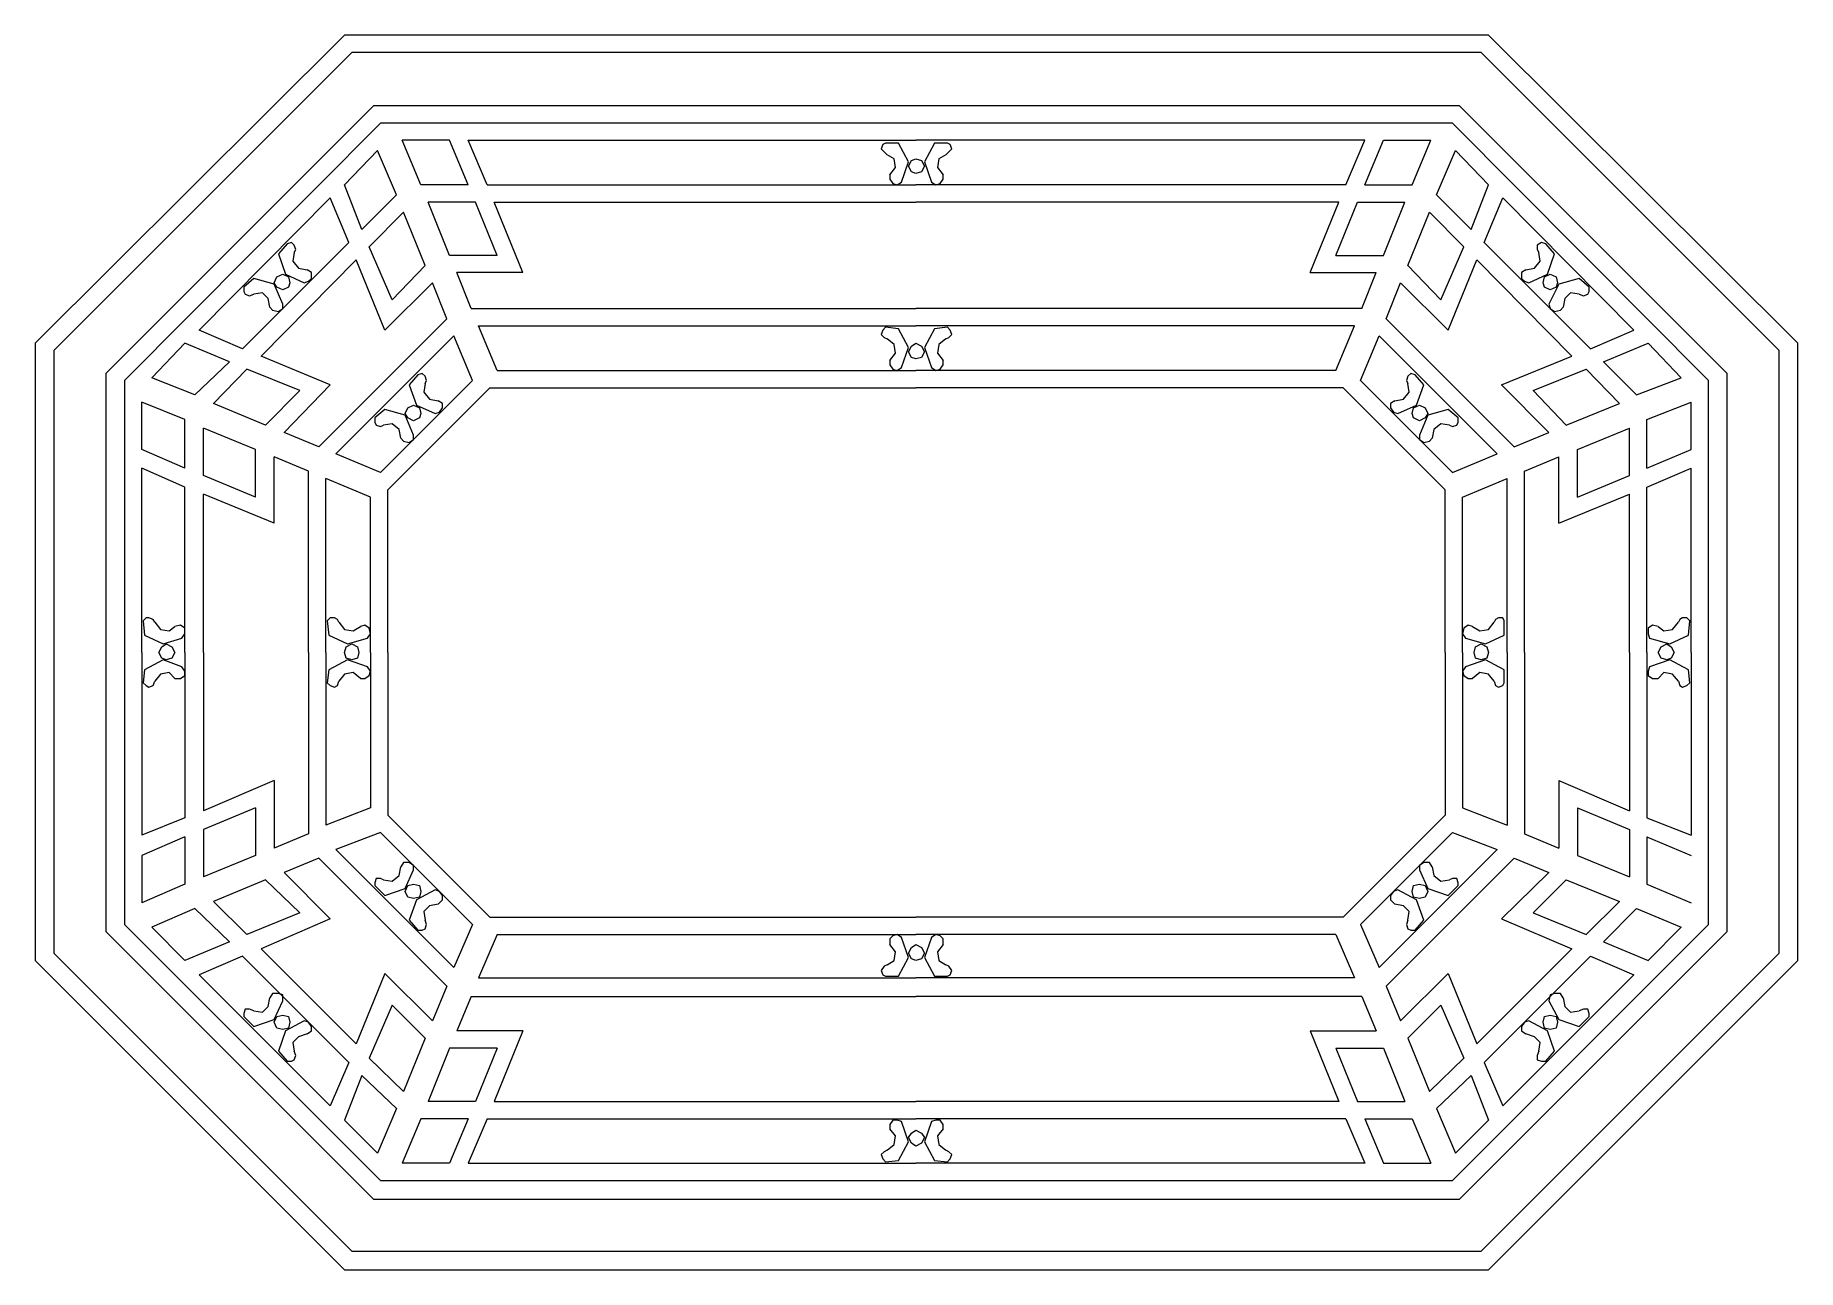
# Model space of a CAD drawing. Header units: centimetres. Extents: x -9.1 to 8.1, y -4.2 to 7.8.
import ezdxf

# ---------------------------------------------------------------- set-up
doc = ezdxf.new("R2010")
doc.units = ezdxf.units.CM
doc.header["$MEASUREMENT"] = 0
doc.layers.add('layer 1', color=7, linetype='Continuous')

msp = doc.modelspace()

# ---------------------------------------------------------------- linework, layer by layer
at = {"layer": 'layer 1', "color": 250, "lineweight": 0}
for points, knots in [([(-9.0953, 4.81139), (-9.0953, 4.81139), (-6.08586, 7.8068), (-6.08586, 7.8068), (-6.08586, 7.8068), (-6.08586, 7.8068), (5.04191, 7.8068), (5.04191, 7.8068), (5.04191, 7.8068), (5.04191, 7.8068), (8.05135, 4.81139), (8.05135, 4.81139), (8.05135, 4.81139), (8.05135, 4.81139), (8.05135, -1.19345), (8.05135, -1.19345), (8.05135, -1.19345), (8.05135, -1.19345), (5.04191, -4.20289), (5.04191, -4.20289), (5.04191, -4.20289), (5.04191, -4.20289), (-6.08586, -4.20289), (-6.08586, -4.20289), (-6.08586, -4.20289), (-6.08586, -4.20289), (-9.0953, -1.19345), (-9.0953, -1.19345), (-9.0953, -1.19345), (-9.0953, -1.19345), (-9.0953, 4.81139), (-9.0953, 4.81139)], [0, 0, 0, 0, 0.125, 0.125, 0.125, 0.125, 0.25, 0.25, 0.25, 0.25, 0.375, 0.375, 0.375, 0.375, 0.5, 0.5, 0.5, 0.5, 0.625, 0.625, 0.625, 0.625, 0.75, 0.75, 0.75, 0.75, 0.875, 0.875, 0.875, 0.875, 1, 1, 1, 1]), ([(-8.91345, 4.74142), (-8.91345, 4.74142), (-6.01589, 7.6388), (-6.01589, 7.6388), (-6.01589, 7.6388), (-6.01589, 7.6388), (4.97194, 7.6388), (4.97194, 7.6388), (4.97194, 7.6388), (4.97194, 7.6388), (7.8695, 4.74142), (7.8695, 4.74142), (7.8695, 4.74142), (7.8695, 4.74142), (7.8695, -1.12348), (7.8695, -1.12348), (7.8695, -1.12348), (7.8695, -1.12348), (4.97194, -4.02104), (4.97194, -4.02104), (4.97194, -4.02104), (4.97194, -4.02104), (-6.01589, -4.02104), (-6.01589, -4.02104), (-6.01589, -4.02104), (-6.01589, -4.02104), (-8.91345, -1.12348), (-8.91345, -1.12348), (-8.91345, -1.12348), (-8.91345, -1.12348), (-8.91345, 4.74142), (-8.91345, 4.74142)], [0, 0, 0, 0, 0.125, 0.125, 0.125, 0.125, 0.25, 0.25, 0.25, 0.25, 0.375, 0.375, 0.375, 0.375, 0.5, 0.5, 0.5, 0.5, 0.625, 0.625, 0.625, 0.625, 0.75, 0.75, 0.75, 0.75, 0.875, 0.875, 0.875, 0.875, 1, 1, 1, 1]), ([(-8.40945, 4.51748), (-8.40945, 4.51748), (-5.80598, 7.12095), (-5.80598, 7.12095), (-5.80598, 7.12095), (-5.80598, 7.12095), (4.76203, 7.12095), (4.76203, 7.12095), (4.76203, 7.12095), (4.76203, 7.12095), (7.3655, 4.51748), (7.3655, 4.51748), (7.3655, 4.51748), (7.3655, 4.51748), (7.3655, -0.91357), (7.3655, -0.91357), (7.3655, -0.91357), (7.3655, -0.91357), (4.76203, -3.51704), (4.76203, -3.51704), (4.76203, -3.51704), (4.76203, -3.51704), (-5.80598, -3.51704), (-5.80598, -3.51704), (-5.80598, -3.51704), (-5.80598, -3.51704), (-8.40945, -0.91357), (-8.40945, -0.91357), (-8.40945, -0.91357), (-8.40945, -0.91357), (-8.40945, 4.51748), (-8.40945, 4.51748)], [0, 0, 0, 0, 0.125, 0.125, 0.125, 0.125, 0.25, 0.25, 0.25, 0.25, 0.375, 0.375, 0.375, 0.375, 0.5, 0.5, 0.5, 0.5, 0.625, 0.625, 0.625, 0.625, 0.75, 0.75, 0.75, 0.75, 0.875, 0.875, 0.875, 0.875, 1, 1, 1, 1]), ([(-8.2276, 4.44751), (-8.2276, 4.44751), (-5.73601, 6.95295), (-5.73601, 6.95295), (-5.73601, 6.95295), (-5.73601, 6.95295), (4.69206, 6.95295), (4.69206, 6.95295), (4.69206, 6.95295), (4.69206, 6.95295), (7.18365, 4.44751), (7.18365, 4.44751), (7.18365, 4.44751), (7.18365, 4.44751), (7.18365, -0.8436), (7.18365, -0.8436), (7.18365, -0.8436), (7.18365, -0.8436), (4.69206, -3.33501), (4.69206, -3.33501), (4.69206, -3.33501), (4.69206, -3.33501), (-5.73601, -3.33501), (-5.73601, -3.33501), (-5.73601, -3.33501), (-5.73601, -3.33501), (-8.2276, -0.8436), (-8.2276, -0.8436), (-8.2276, -0.8436), (-8.2276, -0.8436), (-8.2276, 4.44751), (-8.2276, 4.44751)], [0, 0, 0, 0, 0.125, 0.125, 0.125, 0.125, 0.25, 0.25, 0.25, 0.25, 0.375, 0.375, 0.375, 0.375, 0.5, 0.5, 0.5, 0.5, 0.625, 0.625, 0.625, 0.625, 0.75, 0.75, 0.75, 0.75, 0.875, 0.875, 0.875, 0.875, 1, 1, 1, 1]), ([(-0.82299, 6.75707), (-0.82299, 6.75707), (-0.85087, 6.74304), (-0.85087, 6.74304), (-0.85087, 6.74304), (-0.85087, 6.74304), (-0.8649, 6.70113), (-0.8649, 6.70113), (-0.8649, 6.70113), (-0.8649, 6.70113), (-0.83684, 6.67307), (-0.83684, 6.67307), (-0.83684, 6.67307), (-0.83684, 6.67307), (-0.80896, 6.64501), (-0.80896, 6.64501)], [0, 0, 0, 0, 0.25, 0.25, 0.25, 0.25, 0.5, 0.5, 0.5, 0.5, 0.75, 0.75, 0.75, 0.75, 1, 1, 1, 1]), ([(-0.66902, 6.37916), (-0.66902, 6.37916), (-0.59887, 6.57504), (-0.59887, 6.57504), (-0.59887, 6.57504), (-0.59887, 6.57504), (-0.6969, 6.75707), (-0.6969, 6.75707)], [0, 0, 0, 0, 0.5, 0.5, 0.5, 0.5, 1, 1, 1, 1]), ([(-0.34705, 6.75707), (-0.34705, 6.75707), (-0.4449, 6.57504), (-0.4449, 6.57504), (-0.4449, 6.57504), (-0.4449, 6.57504), (-0.37493, 6.37916), (-0.37493, 6.37916)], [0, 0, 0, 0, 0.5, 0.5, 0.5, 0.5, 1, 1, 1, 1]), ([(-0.23499, 6.64501), (-0.23499, 6.64501), (-0.20711, 6.67307), (-0.20711, 6.67307), (-0.20711, 6.67307), (-0.20711, 6.67307), (-0.17905, 6.70113), (-0.17905, 6.70113), (-0.17905, 6.70113), (-0.17905, 6.70113), (-0.19308, 6.74304), (-0.19308, 6.74304), (-0.19308, 6.74304), (-0.19308, 6.74304), (-0.22096, 6.75707), (-0.22096, 6.75707)], [0, 0, 0, 0, 0.25, 0.25, 0.25, 0.25, 0.5, 0.5, 0.5, 0.5, 0.75, 0.75, 0.75, 0.75, 1, 1, 1, 1]), ([(-0.72496, 6.5191), (-0.72496, 6.5191), (-0.73899, 6.6031), (-0.73899, 6.6031), (-0.73899, 6.6031), (-0.73899, 6.6031), (-0.80896, 6.64501), (-0.80896, 6.64501)], [0, 0, 0, 0, 0.5, 0.5, 0.5, 0.5, 1, 1, 1, 1]), ([(-0.4449, 6.53313), (-0.4449, 6.53313), (-0.47296, 6.58907), (-0.47296, 6.58907), (-0.47296, 6.58907), (-0.47296, 6.58907), (-0.5289, 6.6031), (-0.5289, 6.6031), (-0.5289, 6.6031), (-0.5289, 6.6031), (-0.57099, 6.58907), (-0.57099, 6.58907), (-0.57099, 6.58907), (-0.57099, 6.58907), (-0.59887, 6.53313), (-0.59887, 6.53313), (-0.59887, 6.53313), (-0.59887, 6.53313), (-0.57099, 6.47701), (-0.57099, 6.47701), (-0.57099, 6.47701), (-0.57099, 6.47701), (-0.5289, 6.46316), (-0.5289, 6.46316), (-0.5289, 6.46316), (-0.5289, 6.46316), (-0.47296, 6.47701), (-0.47296, 6.47701), (-0.47296, 6.47701), (-0.47296, 6.47701), (-0.4449, 6.53313), (-0.4449, 6.53313)], [0, 0, 0, 0, 0.125, 0.125, 0.125, 0.125, 0.25, 0.25, 0.25, 0.25, 0.375, 0.375, 0.375, 0.375, 0.5, 0.5, 0.5, 0.5, 0.625, 0.625, 0.625, 0.625, 0.75, 0.75, 0.75, 0.75, 0.875, 0.875, 0.875, 0.875, 1, 1, 1, 1]), ([(-0.23499, 6.64501), (-0.23499, 6.64501), (-0.30496, 6.6031), (-0.30496, 6.6031), (-0.30496, 6.6031), (-0.30496, 6.6031), (-0.31899, 6.5191), (-0.31899, 6.5191)], [0, 0, 0, 0, 0.5, 0.5, 0.5, 0.5, 1, 1, 1, 1]), ([(-0.7809, 6.44913), (-0.7809, 6.44913), (-0.7809, 6.40704), (-0.7809, 6.40704), (-0.7809, 6.40704), (-0.7809, 6.40704), (-0.75284, 6.36513), (-0.75284, 6.36513), (-0.75284, 6.36513), (-0.75284, 6.36513), (-0.71093, 6.3511), (-0.71093, 6.3511), (-0.71093, 6.3511), (-0.71093, 6.3511), (-0.66902, 6.37916), (-0.66902, 6.37916)], [0, 0, 0, 0, 0.25, 0.25, 0.25, 0.25, 0.5, 0.5, 0.5, 0.5, 0.75, 0.75, 0.75, 0.75, 1, 1, 1, 1]), ([(-0.37493, 6.37916), (-0.37493, 6.37916), (-0.33302, 6.3511), (-0.33302, 6.3511), (-0.33302, 6.3511), (-0.33302, 6.3511), (-0.29093, 6.36513), (-0.29093, 6.36513), (-0.29093, 6.36513), (-0.29093, 6.36513), (-0.26305, 6.40704), (-0.26305, 6.40704), (-0.26305, 6.40704), (-0.26305, 6.40704), (-0.26305, 6.44913), (-0.26305, 6.44913)], [0, 0, 0, 0, 0.25, 0.25, 0.25, 0.25, 0.5, 0.5, 0.5, 0.5, 0.75, 0.75, 0.75, 0.75, 1, 1, 1, 1]), ([(-6.7298, 5.67927), (-6.7298, 5.67927), (-6.65983, 5.48321), (-6.65983, 5.48321), (-6.65983, 5.48321), (-6.65983, 5.48321), (-6.4778, 5.39921), (-6.4778, 5.39921)], [0, 0, 0, 0, 0.5, 0.5, 0.5, 0.5, 1, 1, 1, 1]), ([(-6.57583, 5.6933), (-6.57583, 5.6933), (-6.5618, 5.72118), (-6.5618, 5.72118), (-6.5618, 5.72118), (-6.5618, 5.72118), (-6.57583, 5.76327), (-6.57583, 5.76327), (-6.57583, 5.76327), (-6.57583, 5.76327), (-6.60389, 5.79115), (-6.60389, 5.79115), (-6.60389, 5.79115), (-6.60389, 5.79115), (-6.6458, 5.77712), (-6.6458, 5.77712)], [0, 0, 0, 0, 0.25, 0.25, 0.25, 0.25, 0.5, 0.5, 0.5, 0.5, 0.75, 0.75, 0.75, 0.75, 1, 1, 1, 1]), ([(-6.57583, 5.6933), (-6.57583, 5.6933), (-6.58986, 5.6093), (-6.58986, 5.6093), (-6.58986, 5.6093), (-6.58986, 5.6093), (-6.53392, 5.53933), (-6.53392, 5.53933)], [0, 0, 0, 0, 0.5, 0.5, 0.5, 0.5, 1, 1, 1, 1]), ([(5.43385, 5.39921), (5.43385, 5.39921), (5.61588, 5.48321), (5.61588, 5.48321), (5.61588, 5.48321), (5.61588, 5.48321), (5.68586, 5.67927), (5.68586, 5.67927)], [0, 0, 0, 0, 0.5, 0.5, 0.5, 0.5, 1, 1, 1, 1]), ([(5.48997, 5.53933), (5.48997, 5.53933), (5.54591, 5.6093), (5.54591, 5.6093), (5.54591, 5.6093), (5.54591, 5.6093), (5.53188, 5.6933), (5.53188, 5.6933)], [0, 0, 0, 0, 0.5, 0.5, 0.5, 0.5, 1, 1, 1, 1]), ([(5.60185, 5.77712), (5.60185, 5.77712), (5.55994, 5.79115), (5.55994, 5.79115), (5.55994, 5.79115), (5.55994, 5.79115), (5.51785, 5.76327), (5.51785, 5.76327), (5.51785, 5.76327), (5.51785, 5.76327), (5.51785, 5.72118), (5.51785, 5.72118), (5.51785, 5.72118), (5.51785, 5.72118), (5.53188, 5.6933), (5.53188, 5.6933)], [0, 0, 0, 0, 0.25, 0.25, 0.25, 0.25, 0.5, 0.5, 0.5, 0.5, 0.75, 0.75, 0.75, 0.75, 1, 1, 1, 1]), ([(-6.4778, 5.39921), (-6.4778, 5.39921), (-6.43589, 5.41324), (-6.43589, 5.41324), (-6.43589, 5.41324), (-6.43589, 5.41324), (-6.40783, 5.4413), (-6.40783, 5.4413), (-6.40783, 5.4413), (-6.40783, 5.4413), (-6.40783, 5.49724), (-6.40783, 5.49724), (-6.40783, 5.49724), (-6.40783, 5.49724), (-6.44992, 5.5253), (-6.44992, 5.5253)], [0, 0, 0, 0, 0.25, 0.25, 0.25, 0.25, 0.5, 0.5, 0.5, 0.5, 0.75, 0.75, 0.75, 0.75, 1, 1, 1, 1]), ([(5.40597, 5.5253), (5.40597, 5.5253), (5.36388, 5.49724), (5.36388, 5.49724), (5.36388, 5.49724), (5.36388, 5.49724), (5.36388, 5.4413), (5.36388, 5.4413), (5.36388, 5.4413), (5.36388, 5.4413), (5.39194, 5.41324), (5.39194, 5.41324), (5.39194, 5.41324), (5.39194, 5.41324), (5.43385, 5.39921), (5.43385, 5.39921)], [0, 0, 0, 0, 0.25, 0.25, 0.25, 0.25, 0.5, 0.5, 0.5, 0.5, 0.75, 0.75, 0.75, 0.75, 1, 1, 1, 1]), ([(-7.0658, 5.3573), (-7.0658, 5.3573), (-7.0658, 5.31521), (-7.0658, 5.31521), (-7.0658, 5.31521), (-7.0658, 5.31521), (-7.05177, 5.28733), (-7.05177, 5.28733), (-7.05177, 5.28733), (-7.05177, 5.28733), (-7.00968, 5.2733), (-7.00968, 5.2733), (-7.00968, 5.2733), (-7.00968, 5.2733), (-6.96777, 5.28733), (-6.96777, 5.28733)], [0, 0, 0, 0, 0.25, 0.25, 0.25, 0.25, 0.5, 0.5, 0.5, 0.5, 0.75, 0.75, 0.75, 0.75, 1, 1, 1, 1]), ([(-6.68789, 5.1893), (-6.68789, 5.1893), (-6.77171, 5.38536), (-6.77171, 5.38536), (-6.77171, 5.38536), (-6.77171, 5.38536), (-6.96777, 5.4413), (-6.96777, 5.4413)], [0, 0, 0, 0, 0.5, 0.5, 0.5, 0.5, 1, 1, 1, 1]), ([(-6.61774, 5.39921), (-6.61774, 5.39921), (-6.63177, 5.45533), (-6.63177, 5.45533), (-6.63177, 5.45533), (-6.63177, 5.45533), (-6.68789, 5.48321), (-6.68789, 5.48321), (-6.68789, 5.48321), (-6.68789, 5.48321), (-6.74383, 5.45533), (-6.74383, 5.45533), (-6.74383, 5.45533), (-6.74383, 5.45533), (-6.77171, 5.39921), (-6.77171, 5.39921), (-6.77171, 5.39921), (-6.77171, 5.39921), (-6.74383, 5.3573), (-6.74383, 5.3573), (-6.74383, 5.3573), (-6.74383, 5.3573), (-6.68789, 5.32924), (-6.68789, 5.32924), (-6.68789, 5.32924), (-6.68789, 5.32924), (-6.63177, 5.3573), (-6.63177, 5.3573), (-6.63177, 5.3573), (-6.63177, 5.3573), (-6.61774, 5.39921), (-6.61774, 5.39921)], [0, 0, 0, 0, 0.125, 0.125, 0.125, 0.125, 0.25, 0.25, 0.25, 0.25, 0.375, 0.375, 0.375, 0.375, 0.5, 0.5, 0.5, 0.5, 0.625, 0.625, 0.625, 0.625, 0.75, 0.75, 0.75, 0.75, 0.875, 0.875, 0.875, 0.875, 1, 1, 1, 1]), ([(5.71392, 5.39921), (5.71392, 5.39921), (5.69989, 5.45533), (5.69989, 5.45533), (5.69989, 5.45533), (5.69989, 5.45533), (5.64394, 5.48321), (5.64394, 5.48321), (5.64394, 5.48321), (5.64394, 5.48321), (5.58782, 5.45533), (5.58782, 5.45533), (5.58782, 5.45533), (5.58782, 5.45533), (5.57397, 5.39921), (5.57397, 5.39921), (5.57397, 5.39921), (5.57397, 5.39921), (5.58782, 5.3573), (5.58782, 5.3573), (5.58782, 5.3573), (5.58782, 5.3573), (5.64394, 5.32924), (5.64394, 5.32924), (5.64394, 5.32924), (5.64394, 5.32924), (5.69989, 5.3573), (5.69989, 5.3573), (5.69989, 5.3573), (5.69989, 5.3573), (5.71392, 5.39921), (5.71392, 5.39921)], [0, 0, 0, 0, 0.125, 0.125, 0.125, 0.125, 0.25, 0.25, 0.25, 0.25, 0.375, 0.375, 0.375, 0.375, 0.5, 0.5, 0.5, 0.5, 0.625, 0.625, 0.625, 0.625, 0.75, 0.75, 0.75, 0.75, 0.875, 0.875, 0.875, 0.875, 1, 1, 1, 1]), ([(5.92383, 5.4413), (5.92383, 5.4413), (5.72795, 5.38536), (5.72795, 5.38536), (5.72795, 5.38536), (5.72795, 5.38536), (5.62991, 5.1893), (5.62991, 5.1893)], [0, 0, 0, 0, 0.5, 0.5, 0.5, 0.5, 1, 1, 1, 1]), ([(5.92383, 5.28733), (5.92383, 5.28733), (5.96574, 5.2733), (5.96574, 5.2733), (5.96574, 5.2733), (5.96574, 5.2733), (6.00783, 5.28733), (6.00783, 5.28733), (6.00783, 5.28733), (6.00783, 5.28733), (6.02186, 5.31521), (6.02186, 5.31521), (6.02186, 5.31521), (6.02186, 5.31521), (6.02186, 5.3573), (6.02186, 5.3573)], [0, 0, 0, 0, 0.25, 0.25, 0.25, 0.25, 0.5, 0.5, 0.5, 0.5, 0.75, 0.75, 0.75, 0.75, 1, 1, 1, 1]), ([(-6.82783, 5.24524), (-6.82783, 5.24524), (-6.88377, 5.30136), (-6.88377, 5.30136), (-6.88377, 5.30136), (-6.88377, 5.30136), (-6.96777, 5.28733), (-6.96777, 5.28733)], [0, 0, 0, 0, 0.5, 0.5, 0.5, 0.5, 1, 1, 1, 1]), ([(-6.8138, 5.16124), (-6.8138, 5.16124), (-6.78574, 5.13336), (-6.78574, 5.13336), (-6.78574, 5.13336), (-6.78574, 5.13336), (-6.7298, 5.11933), (-6.7298, 5.11933), (-6.7298, 5.11933), (-6.7298, 5.11933), (-6.68789, 5.14739), (-6.68789, 5.14739), (-6.68789, 5.14739), (-6.68789, 5.14739), (-6.68789, 5.1893), (-6.68789, 5.1893)], [0, 0, 0, 0, 0.25, 0.25, 0.25, 0.25, 0.5, 0.5, 0.5, 0.5, 0.75, 0.75, 0.75, 0.75, 1, 1, 1, 1]), ([(5.62991, 5.1893), (5.62991, 5.1893), (5.64394, 5.14739), (5.64394, 5.14739), (5.64394, 5.14739), (5.64394, 5.14739), (5.68586, 5.11933), (5.68586, 5.11933), (5.68586, 5.11933), (5.68586, 5.11933), (5.7418, 5.13336), (5.7418, 5.13336), (5.7418, 5.13336), (5.7418, 5.13336), (5.76986, 5.16124), (5.76986, 5.16124)], [0, 0, 0, 0, 0.25, 0.25, 0.25, 0.25, 0.5, 0.5, 0.5, 0.5, 0.75, 0.75, 0.75, 0.75, 1, 1, 1, 1]), ([(5.92383, 5.28733), (5.92383, 5.28733), (5.83983, 5.30136), (5.83983, 5.30136), (5.83983, 5.30136), (5.83983, 5.30136), (5.78389, 5.24524), (5.78389, 5.24524)], [0, 0, 0, 0, 0.5, 0.5, 0.5, 0.5, 1, 1, 1, 1]), ([(-0.82299, 4.96536), (-0.82299, 4.96536), (-0.85087, 4.9373), (-0.85087, 4.9373), (-0.85087, 4.9373), (-0.85087, 4.9373), (-0.8649, 4.89539), (-0.8649, 4.89539), (-0.8649, 4.89539), (-0.8649, 4.89539), (-0.83684, 4.86733), (-0.83684, 4.86733), (-0.83684, 4.86733), (-0.83684, 4.86733), (-0.80896, 4.8533), (-0.80896, 4.8533)], [0, 0, 0, 0, 0.25, 0.25, 0.25, 0.25, 0.5, 0.5, 0.5, 0.5, 0.75, 0.75, 0.75, 0.75, 1, 1, 1, 1]), ([(-0.72496, 4.71336), (-0.72496, 4.71336), (-0.73899, 4.79736), (-0.73899, 4.79736), (-0.73899, 4.79736), (-0.73899, 4.79736), (-0.80896, 4.8533), (-0.80896, 4.8533)], [0, 0, 0, 0, 0.5, 0.5, 0.5, 0.5, 1, 1, 1, 1]), ([(-0.66902, 4.57342), (-0.66902, 4.57342), (-0.59887, 4.76948), (-0.59887, 4.76948), (-0.59887, 4.76948), (-0.59887, 4.76948), (-0.6969, 4.95133), (-0.6969, 4.95133)], [0, 0, 0, 0, 0.5, 0.5, 0.5, 0.5, 1, 1, 1, 1]), ([(-0.4449, 4.72739), (-0.4449, 4.72739), (-0.47296, 4.78333), (-0.47296, 4.78333), (-0.47296, 4.78333), (-0.47296, 4.78333), (-0.5289, 4.81139), (-0.5289, 4.81139), (-0.5289, 4.81139), (-0.5289, 4.81139), (-0.57099, 4.78333), (-0.57099, 4.78333), (-0.57099, 4.78333), (-0.57099, 4.78333), (-0.59887, 4.72739), (-0.59887, 4.72739), (-0.59887, 4.72739), (-0.59887, 4.72739), (-0.57099, 4.67145), (-0.57099, 4.67145), (-0.57099, 4.67145), (-0.57099, 4.67145), (-0.5289, 4.65742), (-0.5289, 4.65742), (-0.5289, 4.65742), (-0.5289, 4.65742), (-0.47296, 4.67145), (-0.47296, 4.67145), (-0.47296, 4.67145), (-0.47296, 4.67145), (-0.4449, 4.72739), (-0.4449, 4.72739)], [0, 0, 0, 0, 0.125, 0.125, 0.125, 0.125, 0.25, 0.25, 0.25, 0.25, 0.375, 0.375, 0.375, 0.375, 0.5, 0.5, 0.5, 0.5, 0.625, 0.625, 0.625, 0.625, 0.75, 0.75, 0.75, 0.75, 0.875, 0.875, 0.875, 0.875, 1, 1, 1, 1]), ([(-0.34705, 4.95133), (-0.34705, 4.95133), (-0.4449, 4.76948), (-0.4449, 4.76948), (-0.4449, 4.76948), (-0.4449, 4.76948), (-0.37493, 4.57342), (-0.37493, 4.57342)], [0, 0, 0, 0, 0.5, 0.5, 0.5, 0.5, 1, 1, 1, 1]), ([(-0.23499, 4.8533), (-0.23499, 4.8533), (-0.30496, 4.79736), (-0.30496, 4.79736), (-0.30496, 4.79736), (-0.30496, 4.79736), (-0.31899, 4.71336), (-0.31899, 4.71336)], [0, 0, 0, 0, 0.5, 0.5, 0.5, 0.5, 1, 1, 1, 1]), ([(-0.23499, 4.8533), (-0.23499, 4.8533), (-0.20711, 4.86733), (-0.20711, 4.86733), (-0.20711, 4.86733), (-0.20711, 4.86733), (-0.17905, 4.89539), (-0.17905, 4.89539), (-0.17905, 4.89539), (-0.17905, 4.89539), (-0.19308, 4.9373), (-0.19308, 4.9373), (-0.19308, 4.9373), (-0.19308, 4.9373), (-0.22096, 4.96536), (-0.22096, 4.96536)], [0, 0, 0, 0, 0.25, 0.25, 0.25, 0.25, 0.5, 0.5, 0.5, 0.5, 0.75, 0.75, 0.75, 0.75, 1, 1, 1, 1]), ([(-0.7809, 4.64339), (-0.7809, 4.64339), (-0.7809, 4.60148), (-0.7809, 4.60148), (-0.7809, 4.60148), (-0.7809, 4.60148), (-0.75284, 4.55939), (-0.75284, 4.55939), (-0.75284, 4.55939), (-0.75284, 4.55939), (-0.71093, 4.54536), (-0.71093, 4.54536), (-0.71093, 4.54536), (-0.71093, 4.54536), (-0.66902, 4.57342), (-0.66902, 4.57342)], [0, 0, 0, 0, 0.25, 0.25, 0.25, 0.25, 0.5, 0.5, 0.5, 0.5, 0.75, 0.75, 0.75, 0.75, 1, 1, 1, 1]), ([(-0.37493, 4.57342), (-0.37493, 4.57342), (-0.33302, 4.54536), (-0.33302, 4.54536), (-0.33302, 4.54536), (-0.33302, 4.54536), (-0.29093, 4.55939), (-0.29093, 4.55939), (-0.29093, 4.55939), (-0.29093, 4.55939), (-0.26305, 4.60148), (-0.26305, 4.60148), (-0.26305, 4.60148), (-0.26305, 4.60148), (-0.26305, 4.64339), (-0.26305, 4.64339)], [0, 0, 0, 0, 0.25, 0.25, 0.25, 0.25, 0.5, 0.5, 0.5, 0.5, 0.75, 0.75, 0.75, 0.75, 1, 1, 1, 1]), ([(-5.30216, 4.41945), (-5.30216, 4.41945), (-5.28813, 4.44751), (-5.28813, 4.44751), (-5.28813, 4.44751), (-5.28813, 4.44751), (-5.30216, 4.48942), (-5.30216, 4.48942), (-5.30216, 4.48942), (-5.30216, 4.48942), (-5.33004, 4.51748), (-5.33004, 4.51748), (-5.33004, 4.51748), (-5.33004, 4.51748), (-5.37213, 4.50345), (-5.37213, 4.50345)], [0, 0, 0, 0, 0.25, 0.25, 0.25, 0.25, 0.5, 0.5, 0.5, 0.5, 0.75, 0.75, 0.75, 0.75, 1, 1, 1, 1]), ([(4.32818, 4.50345), (4.32818, 4.50345), (4.28609, 4.51748), (4.28609, 4.51748), (4.28609, 4.51748), (4.28609, 4.51748), (4.25821, 4.48942), (4.25821, 4.48942), (4.25821, 4.48942), (4.25821, 4.48942), (4.24418, 4.44751), (4.24418, 4.44751), (4.24418, 4.44751), (4.24418, 4.44751), (4.25821, 4.41945), (4.25821, 4.41945)], [0, 0, 0, 0, 0.25, 0.25, 0.25, 0.25, 0.5, 0.5, 0.5, 0.5, 0.75, 0.75, 0.75, 0.75, 1, 1, 1, 1]), ([(-5.45613, 4.40542), (-5.45613, 4.40542), (-5.38598, 4.20954), (-5.38598, 4.20954), (-5.38598, 4.20954), (-5.38598, 4.20954), (-5.20413, 4.12554), (-5.20413, 4.12554)], [0, 0, 0, 0, 0.5, 0.5, 0.5, 0.5, 1, 1, 1, 1]), ([(-5.30216, 4.41945), (-5.30216, 4.41945), (-5.31601, 4.33545), (-5.31601, 4.33545), (-5.31601, 4.33545), (-5.31601, 4.33545), (-5.26007, 4.26548), (-5.26007, 4.26548)], [0, 0, 0, 0, 0.5, 0.5, 0.5, 0.5, 1, 1, 1, 1]), ([(4.16018, 4.12554), (4.16018, 4.12554), (4.34221, 4.20954), (4.34221, 4.20954), (4.34221, 4.20954), (4.34221, 4.20954), (4.41218, 4.40542), (4.41218, 4.40542)], [0, 0, 0, 0, 0.5, 0.5, 0.5, 0.5, 1, 1, 1, 1]), ([(4.21612, 4.26548), (4.21612, 4.26548), (4.27206, 4.33545), (4.27206, 4.33545), (4.27206, 4.33545), (4.27206, 4.33545), (4.25821, 4.41945), (4.25821, 4.41945)], [0, 0, 0, 0, 0.5, 0.5, 0.5, 0.5, 1, 1, 1, 1]), ([(-5.41404, 3.91563), (-5.41404, 3.91563), (-5.49804, 4.11151), (-5.49804, 4.11151), (-5.49804, 4.11151), (-5.49804, 4.11151), (-5.69392, 4.16745), (-5.69392, 4.16745)], [0, 0, 0, 0, 0.5, 0.5, 0.5, 0.5, 1, 1, 1, 1]), ([(-5.34407, 4.12554), (-5.34407, 4.12554), (-5.3581, 4.18148), (-5.3581, 4.18148), (-5.3581, 4.18148), (-5.3581, 4.18148), (-5.41404, 4.20954), (-5.41404, 4.20954), (-5.41404, 4.20954), (-5.41404, 4.20954), (-5.46998, 4.18148), (-5.46998, 4.18148), (-5.46998, 4.18148), (-5.46998, 4.18148), (-5.49804, 4.12554), (-5.49804, 4.12554), (-5.49804, 4.12554), (-5.49804, 4.12554), (-5.46998, 4.08345), (-5.46998, 4.08345), (-5.46998, 4.08345), (-5.46998, 4.08345), (-5.41404, 4.05557), (-5.41404, 4.05557), (-5.41404, 4.05557), (-5.41404, 4.05557), (-5.3581, 4.08345), (-5.3581, 4.08345), (-5.3581, 4.08345), (-5.3581, 4.08345), (-5.34407, 4.12554), (-5.34407, 4.12554)], [0, 0, 0, 0, 0.125, 0.125, 0.125, 0.125, 0.25, 0.25, 0.25, 0.25, 0.375, 0.375, 0.375, 0.375, 0.5, 0.5, 0.5, 0.5, 0.625, 0.625, 0.625, 0.625, 0.75, 0.75, 0.75, 0.75, 0.875, 0.875, 0.875, 0.875, 1, 1, 1, 1]), ([(-5.20413, 4.12554), (-5.20413, 4.12554), (-5.16204, 4.13957), (-5.16204, 4.13957), (-5.16204, 4.13957), (-5.16204, 4.13957), (-5.13416, 4.18148), (-5.13416, 4.18148), (-5.13416, 4.18148), (-5.13416, 4.18148), (-5.13416, 4.22357), (-5.13416, 4.22357), (-5.13416, 4.22357), (-5.13416, 4.22357), (-5.17607, 4.25145), (-5.17607, 4.25145)], [0, 0, 0, 0, 0.25, 0.25, 0.25, 0.25, 0.5, 0.5, 0.5, 0.5, 0.75, 0.75, 0.75, 0.75, 1, 1, 1, 1]), ([(4.13212, 4.25145), (4.13212, 4.25145), (4.09021, 4.22357), (4.09021, 4.22357), (4.09021, 4.22357), (4.09021, 4.22357), (4.09021, 4.18148), (4.09021, 4.18148), (4.09021, 4.18148), (4.09021, 4.18148), (4.11809, 4.13957), (4.11809, 4.13957), (4.11809, 4.13957), (4.11809, 4.13957), (4.16018, 4.12554), (4.16018, 4.12554)], [0, 0, 0, 0, 0.25, 0.25, 0.25, 0.25, 0.5, 0.5, 0.5, 0.5, 0.75, 0.75, 0.75, 0.75, 1, 1, 1, 1]), ([(4.45409, 4.12554), (4.45409, 4.12554), (4.42603, 4.18148), (4.42603, 4.18148), (4.42603, 4.18148), (4.42603, 4.18148), (4.37009, 4.20954), (4.37009, 4.20954), (4.37009, 4.20954), (4.37009, 4.20954), (4.31415, 4.18148), (4.31415, 4.18148), (4.31415, 4.18148), (4.31415, 4.18148), (4.30012, 4.12554), (4.30012, 4.12554), (4.30012, 4.12554), (4.30012, 4.12554), (4.31415, 4.08345), (4.31415, 4.08345), (4.31415, 4.08345), (4.31415, 4.08345), (4.37009, 4.05557), (4.37009, 4.05557), (4.37009, 4.05557), (4.37009, 4.05557), (4.42603, 4.08345), (4.42603, 4.08345), (4.42603, 4.08345), (4.42603, 4.08345), (4.45409, 4.12554), (4.45409, 4.12554)], [0, 0, 0, 0, 0.125, 0.125, 0.125, 0.125, 0.25, 0.25, 0.25, 0.25, 0.375, 0.375, 0.375, 0.375, 0.5, 0.5, 0.5, 0.5, 0.625, 0.625, 0.625, 0.625, 0.75, 0.75, 0.75, 0.75, 0.875, 0.875, 0.875, 0.875, 1, 1, 1, 1]), ([(4.65015, 4.16745), (4.65015, 4.16745), (4.45409, 4.11151), (4.45409, 4.11151), (4.45409, 4.11151), (4.45409, 4.11151), (4.37009, 3.91563), (4.37009, 3.91563)], [0, 0, 0, 0, 0.5, 0.5, 0.5, 0.5, 1, 1, 1, 1]), ([(-5.79195, 4.08345), (-5.79195, 4.08345), (-5.79195, 4.04154), (-5.79195, 4.04154), (-5.79195, 4.04154), (-5.79195, 4.04154), (-5.77792, 4.01348), (-5.77792, 4.01348), (-5.77792, 4.01348), (-5.77792, 4.01348), (-5.73601, 3.99963), (-5.73601, 3.99963), (-5.73601, 3.99963), (-5.73601, 3.99963), (-5.70795, 4.01348), (-5.70795, 4.01348)], [0, 0, 0, 0, 0.25, 0.25, 0.25, 0.25, 0.5, 0.5, 0.5, 0.5, 0.75, 0.75, 0.75, 0.75, 1, 1, 1, 1]), ([(-5.55398, 3.97157), (-5.55398, 3.97157), (-5.62395, 4.02751), (-5.62395, 4.02751), (-5.62395, 4.02751), (-5.62395, 4.02751), (-5.70795, 4.01348), (-5.70795, 4.01348)], [0, 0, 0, 0, 0.5, 0.5, 0.5, 0.5, 1, 1, 1, 1]), ([(4.664, 4.01348), (4.664, 4.01348), (4.58, 4.02751), (4.58, 4.02751), (4.58, 4.02751), (4.58, 4.02751), (4.51003, 3.97157), (4.51003, 3.97157)], [0, 0, 0, 0, 0.5, 0.5, 0.5, 0.5, 1, 1, 1, 1]), ([(4.664, 4.01348), (4.664, 4.01348), (4.69206, 3.99963), (4.69206, 3.99963), (4.69206, 3.99963), (4.69206, 3.99963), (4.73397, 4.01348), (4.73397, 4.01348), (4.73397, 4.01348), (4.73397, 4.01348), (4.748, 4.04154), (4.748, 4.04154), (4.748, 4.04154), (4.748, 4.04154), (4.748, 4.08345), (4.748, 4.08345)], [0, 0, 0, 0, 0.25, 0.25, 0.25, 0.25, 0.5, 0.5, 0.5, 0.5, 0.75, 0.75, 0.75, 0.75, 1, 1, 1, 1]), ([(-5.53995, 3.88757), (-5.53995, 3.88757), (-5.51207, 3.85951), (-5.51207, 3.85951), (-5.51207, 3.85951), (-5.51207, 3.85951), (-5.45613, 3.84566), (-5.45613, 3.84566), (-5.45613, 3.84566), (-5.45613, 3.84566), (-5.41404, 3.87354), (-5.41404, 3.87354), (-5.41404, 3.87354), (-5.41404, 3.87354), (-5.41404, 3.91563), (-5.41404, 3.91563)], [0, 0, 0, 0, 0.25, 0.25, 0.25, 0.25, 0.5, 0.5, 0.5, 0.5, 0.75, 0.75, 0.75, 0.75, 1, 1, 1, 1]), ([(4.37009, 3.91563), (4.37009, 3.91563), (4.37009, 3.87354), (4.37009, 3.87354), (4.37009, 3.87354), (4.37009, 3.87354), (4.41218, 3.84566), (4.41218, 3.84566), (4.41218, 3.84566), (4.41218, 3.84566), (4.46812, 3.85951), (4.46812, 3.85951), (4.46812, 3.85951), (4.46812, 3.85951), (4.49618, 3.88757), (4.49618, 3.88757)], [0, 0, 0, 0, 0.25, 0.25, 0.25, 0.25, 0.5, 0.5, 0.5, 0.5, 0.75, 0.75, 0.75, 0.75, 1, 1, 1, 1]), ([(-7.93351, 2.09587), (-7.93351, 2.09587), (-7.94754, 2.12393), (-7.94754, 2.12393), (-7.94754, 2.12393), (-7.94754, 2.12393), (-7.98963, 2.13796), (-7.98963, 2.13796), (-7.98963, 2.13796), (-7.98963, 2.13796), (-8.01751, 2.13796), (-8.01751, 2.13796), (-8.01751, 2.13796), (-8.01751, 2.13796), (-8.04557, 2.1099), (-8.04557, 2.1099)], [0, 0, 0, 0, 0.25, 0.25, 0.25, 0.25, 0.5, 0.5, 0.5, 0.5, 0.75, 0.75, 0.75, 0.75, 1, 1, 1, 1]), ([(-7.93351, 2.09587), (-7.93351, 2.09587), (-7.87757, 2.0259), (-7.87757, 2.0259), (-7.87757, 2.0259), (-7.87757, 2.0259), (-7.79357, 2.01187), (-7.79357, 2.01187)], [0, 0, 0, 0, 0.5, 0.5, 0.5, 0.5, 1, 1, 1, 1]), ([(-7.66766, 1.9419), (-7.66766, 1.9419), (-7.6396, 1.98399), (-7.6396, 1.98399), (-7.6396, 1.98399), (-7.6396, 1.98399), (-7.6396, 2.03993), (-7.6396, 2.03993), (-7.6396, 2.03993), (-7.6396, 2.03993), (-7.68169, 2.06799), (-7.68169, 2.06799), (-7.68169, 2.06799), (-7.68169, 2.06799), (-7.73763, 2.05396), (-7.73763, 2.05396)], [0, 0, 0, 0, 0.25, 0.25, 0.25, 0.25, 0.5, 0.5, 0.5, 0.5, 0.75, 0.75, 0.75, 0.75, 1, 1, 1, 1]), ([(-6.14198, 2.09587), (-6.14198, 2.09587), (-6.15583, 2.12393), (-6.15583, 2.12393), (-6.15583, 2.12393), (-6.15583, 2.12393), (-6.18389, 2.13796), (-6.18389, 2.13796), (-6.18389, 2.13796), (-6.18389, 2.13796), (-6.22598, 2.13796), (-6.22598, 2.13796), (-6.22598, 2.13796), (-6.22598, 2.13796), (-6.25386, 2.1099), (-6.25386, 2.1099)], [0, 0, 0, 0, 0.25, 0.25, 0.25, 0.25, 0.5, 0.5, 0.5, 0.5, 0.75, 0.75, 0.75, 0.75, 1, 1, 1, 1]), ([(-6.14198, 2.09587), (-6.14198, 2.09587), (-6.08586, 2.0259), (-6.08586, 2.0259), (-6.08586, 2.0259), (-6.08586, 2.0259), (-6.00186, 2.01187), (-6.00186, 2.01187)], [0, 0, 0, 0, 0.5, 0.5, 0.5, 0.5, 1, 1, 1, 1]), ([(-5.86192, 1.9419), (-5.86192, 1.9419), (-5.83404, 1.98399), (-5.83404, 1.98399), (-5.83404, 1.98399), (-5.83404, 1.98399), (-5.84789, 2.03993), (-5.84789, 2.03993), (-5.84789, 2.03993), (-5.84789, 2.03993), (-5.88998, 2.06799), (-5.88998, 2.06799), (-5.88998, 2.06799), (-5.88998, 2.06799), (-5.93189, 2.05396), (-5.93189, 2.05396)], [0, 0, 0, 0, 0.25, 0.25, 0.25, 0.25, 0.5, 0.5, 0.5, 0.5, 0.75, 0.75, 0.75, 0.75, 1, 1, 1, 1]), ([(4.88794, 2.05396), (4.88794, 2.05396), (4.84603, 2.06799), (4.84603, 2.06799), (4.84603, 2.06799), (4.84603, 2.06799), (4.80412, 2.03993), (4.80412, 2.03993), (4.80412, 2.03993), (4.80412, 2.03993), (4.79009, 1.98399), (4.79009, 1.98399), (4.79009, 1.98399), (4.79009, 1.98399), (4.81797, 1.9419), (4.81797, 1.9419)], [0, 0, 0, 0, 0.25, 0.25, 0.25, 0.25, 0.5, 0.5, 0.5, 0.5, 0.75, 0.75, 0.75, 0.75, 1, 1, 1, 1]), ([(4.95809, 2.01187), (4.95809, 2.01187), (5.04191, 2.0259), (5.04191, 2.0259), (5.04191, 2.0259), (5.04191, 2.0259), (5.09803, 2.09587), (5.09803, 2.09587)], [0, 0, 0, 0, 0.5, 0.5, 0.5, 0.5, 1, 1, 1, 1]), ([(5.19588, 2.1099), (5.19588, 2.1099), (5.18203, 2.13796), (5.18203, 2.13796), (5.18203, 2.13796), (5.18203, 2.13796), (5.13994, 2.13796), (5.13994, 2.13796), (5.13994, 2.13796), (5.13994, 2.13796), (5.11206, 2.12393), (5.11206, 2.12393), (5.11206, 2.12393), (5.11206, 2.12393), (5.09803, 2.09587), (5.09803, 2.09587)], [0, 0, 0, 0, 0.25, 0.25, 0.25, 0.25, 0.5, 0.5, 0.5, 0.5, 0.75, 0.75, 0.75, 0.75, 1, 1, 1, 1]), ([(6.69368, 2.05396), (6.69368, 2.05396), (6.63774, 2.06799), (6.63774, 2.06799), (6.63774, 2.06799), (6.63774, 2.06799), (6.59565, 2.03993), (6.59565, 2.03993), (6.59565, 2.03993), (6.59565, 2.03993), (6.59565, 1.98399), (6.59565, 1.98399), (6.59565, 1.98399), (6.59565, 1.98399), (6.60968, 1.9419), (6.60968, 1.9419)], [0, 0, 0, 0, 0.25, 0.25, 0.25, 0.25, 0.5, 0.5, 0.5, 0.5, 0.75, 0.75, 0.75, 0.75, 1, 1, 1, 1]), ([(6.74962, 2.01187), (6.74962, 2.01187), (6.83362, 2.0259), (6.83362, 2.0259), (6.83362, 2.0259), (6.83362, 2.0259), (6.88974, 2.09587), (6.88974, 2.09587)], [0, 0, 0, 0, 0.5, 0.5, 0.5, 0.5, 1, 1, 1, 1]), ([(7.00162, 2.1099), (7.00162, 2.1099), (6.97356, 2.13796), (6.97356, 2.13796), (6.97356, 2.13796), (6.97356, 2.13796), (6.93165, 2.13796), (6.93165, 2.13796), (6.93165, 2.13796), (6.93165, 2.13796), (6.90359, 2.12393), (6.90359, 2.12393), (6.90359, 2.12393), (6.90359, 2.12393), (6.88974, 2.09587), (6.88974, 2.09587)], [0, 0, 0, 0, 0.25, 0.25, 0.25, 0.25, 0.5, 0.5, 0.5, 0.5, 0.75, 0.75, 0.75, 0.75, 1, 1, 1, 1]), ([(-8.03154, 1.96996), (-8.03154, 1.96996), (-7.84951, 1.88596), (-7.84951, 1.88596), (-7.84951, 1.88596), (-7.84951, 1.88596), (-7.66766, 1.9419), (-7.66766, 1.9419)], [0, 0, 0, 0, 0.5, 0.5, 0.5, 0.5, 1, 1, 1, 1]), ([(-6.23983, 1.96996), (-6.23983, 1.96996), (-6.05798, 1.88596), (-6.05798, 1.88596), (-6.05798, 1.88596), (-6.05798, 1.88596), (-5.86192, 1.9419), (-5.86192, 1.9419)], [0, 0, 0, 0, 0.5, 0.5, 0.5, 0.5, 1, 1, 1, 1]), ([(4.81797, 1.9419), (4.81797, 1.9419), (5.01403, 1.88596), (5.01403, 1.88596), (5.01403, 1.88596), (5.01403, 1.88596), (5.19588, 1.96996), (5.19588, 1.96996)], [0, 0, 0, 0, 0.5, 0.5, 0.5, 0.5, 1, 1, 1, 1]), ([(6.60968, 1.9419), (6.60968, 1.9419), (6.80574, 1.88596), (6.80574, 1.88596), (6.80574, 1.88596), (6.80574, 1.88596), (6.98759, 1.96996), (6.98759, 1.96996)], [0, 0, 0, 0, 0.5, 0.5, 0.5, 0.5, 1, 1, 1, 1]), ([(-7.66766, 1.66202), (-7.66766, 1.66202), (-7.84951, 1.73199), (-7.84951, 1.73199), (-7.84951, 1.73199), (-7.84951, 1.73199), (-8.03154, 1.63396), (-8.03154, 1.63396)], [0, 0, 0, 0, 0.5, 0.5, 0.5, 0.5, 1, 1, 1, 1]), ([(-7.73763, 1.80196), (-7.73763, 1.80196), (-7.76569, 1.8579), (-7.76569, 1.8579), (-7.76569, 1.8579), (-7.76569, 1.8579), (-7.82163, 1.88596), (-7.82163, 1.88596), (-7.82163, 1.88596), (-7.82163, 1.88596), (-7.86354, 1.8579), (-7.86354, 1.8579), (-7.86354, 1.8579), (-7.86354, 1.8579), (-7.8916, 1.80196), (-7.8916, 1.80196), (-7.8916, 1.80196), (-7.8916, 1.80196), (-7.86354, 1.74602), (-7.86354, 1.74602), (-7.86354, 1.74602), (-7.86354, 1.74602), (-7.82163, 1.73199), (-7.82163, 1.73199), (-7.82163, 1.73199), (-7.82163, 1.73199), (-7.76569, 1.74602), (-7.76569, 1.74602), (-7.76569, 1.74602), (-7.76569, 1.74602), (-7.73763, 1.80196), (-7.73763, 1.80196)], [0, 0, 0, 0, 0.125, 0.125, 0.125, 0.125, 0.25, 0.25, 0.25, 0.25, 0.375, 0.375, 0.375, 0.375, 0.5, 0.5, 0.5, 0.5, 0.625, 0.625, 0.625, 0.625, 0.75, 0.75, 0.75, 0.75, 0.875, 0.875, 0.875, 0.875, 1, 1, 1, 1]), ([(-5.86192, 1.66202), (-5.86192, 1.66202), (-6.05798, 1.73199), (-6.05798, 1.73199), (-6.05798, 1.73199), (-6.05798, 1.73199), (-6.23983, 1.63396), (-6.23983, 1.63396)], [0, 0, 0, 0, 0.5, 0.5, 0.5, 0.5, 1, 1, 1, 1]), ([(-5.94592, 1.80196), (-5.94592, 1.80196), (-5.95995, 1.8579), (-5.95995, 1.8579), (-5.95995, 1.8579), (-5.95995, 1.8579), (-6.01589, 1.88596), (-6.01589, 1.88596), (-6.01589, 1.88596), (-6.01589, 1.88596), (-6.07201, 1.8579), (-6.07201, 1.8579), (-6.07201, 1.8579), (-6.07201, 1.8579), (-6.08586, 1.80196), (-6.08586, 1.80196), (-6.08586, 1.80196), (-6.08586, 1.80196), (-6.07201, 1.74602), (-6.07201, 1.74602), (-6.07201, 1.74602), (-6.07201, 1.74602), (-6.01589, 1.73199), (-6.01589, 1.73199), (-6.01589, 1.73199), (-6.01589, 1.73199), (-5.95995, 1.74602), (-5.95995, 1.74602), (-5.95995, 1.74602), (-5.95995, 1.74602), (-5.94592, 1.80196), (-5.94592, 1.80196)], [0, 0, 0, 0, 0.125, 0.125, 0.125, 0.125, 0.25, 0.25, 0.25, 0.25, 0.375, 0.375, 0.375, 0.375, 0.5, 0.5, 0.5, 0.5, 0.625, 0.625, 0.625, 0.625, 0.75, 0.75, 0.75, 0.75, 0.875, 0.875, 0.875, 0.875, 1, 1, 1, 1]), ([(5.19588, 1.63396), (5.19588, 1.63396), (5.01403, 1.73199), (5.01403, 1.73199), (5.01403, 1.73199), (5.01403, 1.73199), (4.81797, 1.66202), (4.81797, 1.66202)], [0, 0, 0, 0, 0.5, 0.5, 0.5, 0.5, 1, 1, 1, 1]), ([(5.04191, 1.80196), (5.04191, 1.80196), (5.02806, 1.8579), (5.02806, 1.8579), (5.02806, 1.8579), (5.02806, 1.8579), (4.97194, 1.88596), (4.97194, 1.88596), (4.97194, 1.88596), (4.97194, 1.88596), (4.916, 1.8579), (4.916, 1.8579), (4.916, 1.8579), (4.916, 1.8579), (4.90197, 1.80196), (4.90197, 1.80196), (4.90197, 1.80196), (4.90197, 1.80196), (4.916, 1.74602), (4.916, 1.74602), (4.916, 1.74602), (4.916, 1.74602), (4.97194, 1.73199), (4.97194, 1.73199), (4.97194, 1.73199), (4.97194, 1.73199), (5.02806, 1.74602), (5.02806, 1.74602), (5.02806, 1.74602), (5.02806, 1.74602), (5.04191, 1.80196), (5.04191, 1.80196)], [0, 0, 0, 0, 0.125, 0.125, 0.125, 0.125, 0.25, 0.25, 0.25, 0.25, 0.375, 0.375, 0.375, 0.375, 0.5, 0.5, 0.5, 0.5, 0.625, 0.625, 0.625, 0.625, 0.75, 0.75, 0.75, 0.75, 0.875, 0.875, 0.875, 0.875, 1, 1, 1, 1]), ([(6.98759, 1.63396), (6.98759, 1.63396), (6.80574, 1.73199), (6.80574, 1.73199), (6.80574, 1.73199), (6.80574, 1.73199), (6.60968, 1.66202), (6.60968, 1.66202)], [0, 0, 0, 0, 0.5, 0.5, 0.5, 0.5, 1, 1, 1, 1]), ([(6.84765, 1.80196), (6.84765, 1.80196), (6.81959, 1.8579), (6.81959, 1.8579), (6.81959, 1.8579), (6.81959, 1.8579), (6.77768, 1.88596), (6.77768, 1.88596), (6.77768, 1.88596), (6.77768, 1.88596), (6.72174, 1.8579), (6.72174, 1.8579), (6.72174, 1.8579), (6.72174, 1.8579), (6.69368, 1.80196), (6.69368, 1.80196), (6.69368, 1.80196), (6.69368, 1.80196), (6.72174, 1.74602), (6.72174, 1.74602), (6.72174, 1.74602), (6.72174, 1.74602), (6.77768, 1.73199), (6.77768, 1.73199), (6.77768, 1.73199), (6.77768, 1.73199), (6.81959, 1.74602), (6.81959, 1.74602), (6.81959, 1.74602), (6.81959, 1.74602), (6.84765, 1.80196), (6.84765, 1.80196)], [0, 0, 0, 0, 0.125, 0.125, 0.125, 0.125, 0.25, 0.25, 0.25, 0.25, 0.375, 0.375, 0.375, 0.375, 0.5, 0.5, 0.5, 0.5, 0.625, 0.625, 0.625, 0.625, 0.75, 0.75, 0.75, 0.75, 0.875, 0.875, 0.875, 0.875, 1, 1, 1, 1]), ([(-7.79357, 1.60608), (-7.79357, 1.60608), (-7.87757, 1.59205), (-7.87757, 1.59205), (-7.87757, 1.59205), (-7.87757, 1.59205), (-7.93351, 1.52207), (-7.93351, 1.52207)], [0, 0, 0, 0, 0.5, 0.5, 0.5, 0.5, 1, 1, 1, 1]), ([(-7.73763, 1.54996), (-7.73763, 1.54996), (-7.68169, 1.54996), (-7.68169, 1.54996), (-7.68169, 1.54996), (-7.68169, 1.54996), (-7.6396, 1.57802), (-7.6396, 1.57802), (-7.6396, 1.57802), (-7.6396, 1.57802), (-7.6396, 1.61993), (-7.6396, 1.61993), (-7.6396, 1.61993), (-7.6396, 1.61993), (-7.66766, 1.66202), (-7.66766, 1.66202)], [0, 0, 0, 0, 0.25, 0.25, 0.25, 0.25, 0.5, 0.5, 0.5, 0.5, 0.75, 0.75, 0.75, 0.75, 1, 1, 1, 1]), ([(-6.00186, 1.60608), (-6.00186, 1.60608), (-6.08586, 1.59205), (-6.08586, 1.59205), (-6.08586, 1.59205), (-6.08586, 1.59205), (-6.14198, 1.52207), (-6.14198, 1.52207)], [0, 0, 0, 0, 0.5, 0.5, 0.5, 0.5, 1, 1, 1, 1]), ([(-5.93189, 1.54996), (-5.93189, 1.54996), (-5.88998, 1.54996), (-5.88998, 1.54996), (-5.88998, 1.54996), (-5.88998, 1.54996), (-5.84789, 1.57802), (-5.84789, 1.57802), (-5.84789, 1.57802), (-5.84789, 1.57802), (-5.83404, 1.61993), (-5.83404, 1.61993), (-5.83404, 1.61993), (-5.83404, 1.61993), (-5.86192, 1.66202), (-5.86192, 1.66202)], [0, 0, 0, 0, 0.25, 0.25, 0.25, 0.25, 0.5, 0.5, 0.5, 0.5, 0.75, 0.75, 0.75, 0.75, 1, 1, 1, 1]), ([(4.81797, 1.66202), (4.81797, 1.66202), (4.79009, 1.61993), (4.79009, 1.61993), (4.79009, 1.61993), (4.79009, 1.61993), (4.80412, 1.57802), (4.80412, 1.57802), (4.80412, 1.57802), (4.80412, 1.57802), (4.84603, 1.54996), (4.84603, 1.54996), (4.84603, 1.54996), (4.84603, 1.54996), (4.88794, 1.54996), (4.88794, 1.54996)], [0, 0, 0, 0, 0.25, 0.25, 0.25, 0.25, 0.5, 0.5, 0.5, 0.5, 0.75, 0.75, 0.75, 0.75, 1, 1, 1, 1]), ([(5.09803, 1.52207), (5.09803, 1.52207), (5.04191, 1.59205), (5.04191, 1.59205), (5.04191, 1.59205), (5.04191, 1.59205), (4.95809, 1.60608), (4.95809, 1.60608)], [0, 0, 0, 0, 0.5, 0.5, 0.5, 0.5, 1, 1, 1, 1]), ([(6.60968, 1.66202), (6.60968, 1.66202), (6.59565, 1.61993), (6.59565, 1.61993), (6.59565, 1.61993), (6.59565, 1.61993), (6.59565, 1.57802), (6.59565, 1.57802), (6.59565, 1.57802), (6.59565, 1.57802), (6.63774, 1.54996), (6.63774, 1.54996), (6.63774, 1.54996), (6.63774, 1.54996), (6.69368, 1.54996), (6.69368, 1.54996)], [0, 0, 0, 0, 0.25, 0.25, 0.25, 0.25, 0.5, 0.5, 0.5, 0.5, 0.75, 0.75, 0.75, 0.75, 1, 1, 1, 1]), ([(6.88974, 1.52207), (6.88974, 1.52207), (6.83362, 1.59205), (6.83362, 1.59205), (6.83362, 1.59205), (6.83362, 1.59205), (6.74962, 1.60608), (6.74962, 1.60608)], [0, 0, 0, 0, 0.5, 0.5, 0.5, 0.5, 1, 1, 1, 1]), ([(-8.04557, 1.50804), (-8.04557, 1.50804), (-8.01751, 1.47998), (-8.01751, 1.47998), (-8.01751, 1.47998), (-8.01751, 1.47998), (-7.98963, 1.46595), (-7.98963, 1.46595), (-7.98963, 1.46595), (-7.98963, 1.46595), (-7.94754, 1.47998), (-7.94754, 1.47998), (-7.94754, 1.47998), (-7.94754, 1.47998), (-7.93351, 1.52207), (-7.93351, 1.52207)], [0, 0, 0, 0, 0.25, 0.25, 0.25, 0.25, 0.5, 0.5, 0.5, 0.5, 0.75, 0.75, 0.75, 0.75, 1, 1, 1, 1]), ([(-6.25386, 1.50804), (-6.25386, 1.50804), (-6.22598, 1.47998), (-6.22598, 1.47998), (-6.22598, 1.47998), (-6.22598, 1.47998), (-6.18389, 1.46595), (-6.18389, 1.46595), (-6.18389, 1.46595), (-6.18389, 1.46595), (-6.15583, 1.47998), (-6.15583, 1.47998), (-6.15583, 1.47998), (-6.15583, 1.47998), (-6.14198, 1.52207), (-6.14198, 1.52207)], [0, 0, 0, 0, 0.25, 0.25, 0.25, 0.25, 0.5, 0.5, 0.5, 0.5, 0.75, 0.75, 0.75, 0.75, 1, 1, 1, 1]), ([(5.09803, 1.52207), (5.09803, 1.52207), (5.11206, 1.47998), (5.11206, 1.47998), (5.11206, 1.47998), (5.11206, 1.47998), (5.13994, 1.46595), (5.13994, 1.46595), (5.13994, 1.46595), (5.13994, 1.46595), (5.18203, 1.47998), (5.18203, 1.47998), (5.18203, 1.47998), (5.18203, 1.47998), (5.19588, 1.50804), (5.19588, 1.50804)], [0, 0, 0, 0, 0.25, 0.25, 0.25, 0.25, 0.5, 0.5, 0.5, 0.5, 0.75, 0.75, 0.75, 0.75, 1, 1, 1, 1]), ([(6.88974, 1.52207), (6.88974, 1.52207), (6.90359, 1.47998), (6.90359, 1.47998), (6.90359, 1.47998), (6.90359, 1.47998), (6.93165, 1.46595), (6.93165, 1.46595), (6.93165, 1.46595), (6.93165, 1.46595), (6.97356, 1.47998), (6.97356, 1.47998), (6.97356, 1.47998), (6.97356, 1.47998), (7.00162, 1.50804), (7.00162, 1.50804)], [0, 0, 0, 0, 0.25, 0.25, 0.25, 0.25, 0.5, 0.5, 0.5, 0.5, 0.75, 0.75, 0.75, 0.75, 1, 1, 1, 1]), ([(-5.69392, -0.56354), (-5.69392, -0.56354), (-5.49804, -0.49357), (-5.49804, -0.49357), (-5.49804, -0.49357), (-5.49804, -0.49357), (-5.41404, -0.31172), (-5.41404, -0.31172)], [0, 0, 0, 0, 0.5, 0.5, 0.5, 0.5, 1, 1, 1, 1]), ([(-5.41404, -0.31172), (-5.41404, -0.31172), (-5.41404, -0.26963), (-5.41404, -0.26963), (-5.41404, -0.26963), (-5.41404, -0.26963), (-5.45613, -0.24175), (-5.45613, -0.24175), (-5.45613, -0.24175), (-5.45613, -0.24175), (-5.51207, -0.24175), (-5.51207, -0.24175), (-5.51207, -0.24175), (-5.51207, -0.24175), (-5.53995, -0.28366), (-5.53995, -0.28366)], [0, 0, 0, 0, 0.25, 0.25, 0.25, 0.25, 0.5, 0.5, 0.5, 0.5, 0.75, 0.75, 0.75, 0.75, 1, 1, 1, 1]), ([(4.49618, -0.28366), (4.49618, -0.28366), (4.46812, -0.24175), (4.46812, -0.24175), (4.46812, -0.24175), (4.46812, -0.24175), (4.41218, -0.24175), (4.41218, -0.24175), (4.41218, -0.24175), (4.41218, -0.24175), (4.37009, -0.26963), (4.37009, -0.26963), (4.37009, -0.26963), (4.37009, -0.26963), (4.37009, -0.31172), (4.37009, -0.31172)], [0, 0, 0, 0, 0.25, 0.25, 0.25, 0.25, 0.5, 0.5, 0.5, 0.5, 0.75, 0.75, 0.75, 0.75, 1, 1, 1, 1]), ([(4.37009, -0.31172), (4.37009, -0.31172), (4.45409, -0.49357), (4.45409, -0.49357), (4.45409, -0.49357), (4.45409, -0.49357), (4.65015, -0.56354), (4.65015, -0.56354)], [0, 0, 0, 0, 0.5, 0.5, 0.5, 0.5, 1, 1, 1, 1]), ([(-5.70795, -0.40957), (-5.70795, -0.40957), (-5.73601, -0.39572), (-5.73601, -0.39572), (-5.73601, -0.39572), (-5.73601, -0.39572), (-5.77792, -0.39572), (-5.77792, -0.39572), (-5.77792, -0.39572), (-5.77792, -0.39572), (-5.79195, -0.43763), (-5.79195, -0.43763), (-5.79195, -0.43763), (-5.79195, -0.43763), (-5.79195, -0.46569), (-5.79195, -0.46569)], [0, 0, 0, 0, 0.25, 0.25, 0.25, 0.25, 0.5, 0.5, 0.5, 0.5, 0.75, 0.75, 0.75, 0.75, 1, 1, 1, 1]), ([(-5.70795, -0.40957), (-5.70795, -0.40957), (-5.62395, -0.4236), (-5.62395, -0.4236), (-5.62395, -0.4236), (-5.62395, -0.4236), (-5.55398, -0.36766), (-5.55398, -0.36766)], [0, 0, 0, 0, 0.5, 0.5, 0.5, 0.5, 1, 1, 1, 1]), ([(-5.34407, -0.52163), (-5.34407, -0.52163), (-5.3581, -0.46569), (-5.3581, -0.46569), (-5.3581, -0.46569), (-5.3581, -0.46569), (-5.41404, -0.45166), (-5.41404, -0.45166), (-5.41404, -0.45166), (-5.41404, -0.45166), (-5.46998, -0.46569), (-5.46998, -0.46569), (-5.46998, -0.46569), (-5.46998, -0.46569), (-5.49804, -0.52163), (-5.49804, -0.52163), (-5.49804, -0.52163), (-5.49804, -0.52163), (-5.46998, -0.57757), (-5.46998, -0.57757), (-5.46998, -0.57757), (-5.46998, -0.57757), (-5.41404, -0.5916), (-5.41404, -0.5916), (-5.41404, -0.5916), (-5.41404, -0.5916), (-5.3581, -0.57757), (-5.3581, -0.57757), (-5.3581, -0.57757), (-5.3581, -0.57757), (-5.34407, -0.52163), (-5.34407, -0.52163)], [0, 0, 0, 0, 0.125, 0.125, 0.125, 0.125, 0.25, 0.25, 0.25, 0.25, 0.375, 0.375, 0.375, 0.375, 0.5, 0.5, 0.5, 0.5, 0.625, 0.625, 0.625, 0.625, 0.75, 0.75, 0.75, 0.75, 0.875, 0.875, 0.875, 0.875, 1, 1, 1, 1]), ([(-5.20413, -0.5076), (-5.20413, -0.5076), (-5.38598, -0.60563), (-5.38598, -0.60563), (-5.38598, -0.60563), (-5.38598, -0.60563), (-5.45613, -0.80151), (-5.45613, -0.80151)], [0, 0, 0, 0, 0.5, 0.5, 0.5, 0.5, 1, 1, 1, 1]), ([(-5.17607, -0.64754), (-5.17607, -0.64754), (-5.13416, -0.60563), (-5.13416, -0.60563), (-5.13416, -0.60563), (-5.13416, -0.60563), (-5.13416, -0.56354), (-5.13416, -0.56354), (-5.13416, -0.56354), (-5.13416, -0.56354), (-5.16204, -0.52163), (-5.16204, -0.52163), (-5.16204, -0.52163), (-5.16204, -0.52163), (-5.20413, -0.5076), (-5.20413, -0.5076)], [0, 0, 0, 0, 0.25, 0.25, 0.25, 0.25, 0.5, 0.5, 0.5, 0.5, 0.75, 0.75, 0.75, 0.75, 1, 1, 1, 1]), ([(4.16018, -0.5076), (4.16018, -0.5076), (4.11809, -0.52163), (4.11809, -0.52163), (4.11809, -0.52163), (4.11809, -0.52163), (4.09021, -0.56354), (4.09021, -0.56354), (4.09021, -0.56354), (4.09021, -0.56354), (4.09021, -0.60563), (4.09021, -0.60563), (4.09021, -0.60563), (4.09021, -0.60563), (4.13212, -0.64754), (4.13212, -0.64754)], [0, 0, 0, 0, 0.25, 0.25, 0.25, 0.25, 0.5, 0.5, 0.5, 0.5, 0.75, 0.75, 0.75, 0.75, 1, 1, 1, 1]), ([(4.41218, -0.80151), (4.41218, -0.80151), (4.34221, -0.60563), (4.34221, -0.60563), (4.34221, -0.60563), (4.34221, -0.60563), (4.16018, -0.5076), (4.16018, -0.5076)], [0, 0, 0, 0, 0.5, 0.5, 0.5, 0.5, 1, 1, 1, 1]), ([(4.45409, -0.52163), (4.45409, -0.52163), (4.42603, -0.46569), (4.42603, -0.46569), (4.42603, -0.46569), (4.42603, -0.46569), (4.37009, -0.45166), (4.37009, -0.45166), (4.37009, -0.45166), (4.37009, -0.45166), (4.31415, -0.46569), (4.31415, -0.46569), (4.31415, -0.46569), (4.31415, -0.46569), (4.30012, -0.52163), (4.30012, -0.52163), (4.30012, -0.52163), (4.30012, -0.52163), (4.31415, -0.57757), (4.31415, -0.57757), (4.31415, -0.57757), (4.31415, -0.57757), (4.37009, -0.5916), (4.37009, -0.5916), (4.37009, -0.5916), (4.37009, -0.5916), (4.42603, -0.57757), (4.42603, -0.57757), (4.42603, -0.57757), (4.42603, -0.57757), (4.45409, -0.52163), (4.45409, -0.52163)], [0, 0, 0, 0, 0.125, 0.125, 0.125, 0.125, 0.25, 0.25, 0.25, 0.25, 0.375, 0.375, 0.375, 0.375, 0.5, 0.5, 0.5, 0.5, 0.625, 0.625, 0.625, 0.625, 0.75, 0.75, 0.75, 0.75, 0.875, 0.875, 0.875, 0.875, 1, 1, 1, 1]), ([(4.51003, -0.36766), (4.51003, -0.36766), (4.58, -0.4236), (4.58, -0.4236), (4.58, -0.4236), (4.58, -0.4236), (4.664, -0.40957), (4.664, -0.40957)], [0, 0, 0, 0, 0.5, 0.5, 0.5, 0.5, 1, 1, 1, 1]), ([(4.748, -0.46569), (4.748, -0.46569), (4.748, -0.43763), (4.748, -0.43763), (4.748, -0.43763), (4.748, -0.43763), (4.73397, -0.39572), (4.73397, -0.39572), (4.73397, -0.39572), (4.73397, -0.39572), (4.69206, -0.39572), (4.69206, -0.39572), (4.69206, -0.39572), (4.69206, -0.39572), (4.664, -0.40957), (4.664, -0.40957)], [0, 0, 0, 0, 0.25, 0.25, 0.25, 0.25, 0.5, 0.5, 0.5, 0.5, 0.75, 0.75, 0.75, 0.75, 1, 1, 1, 1]), ([(-5.26007, -0.66157), (-5.26007, -0.66157), (-5.31601, -0.71751), (-5.31601, -0.71751), (-5.31601, -0.71751), (-5.31601, -0.71751), (-5.30216, -0.80151), (-5.30216, -0.80151)], [0, 0, 0, 0, 0.5, 0.5, 0.5, 0.5, 1, 1, 1, 1]), ([(4.25821, -0.80151), (4.25821, -0.80151), (4.27206, -0.71751), (4.27206, -0.71751), (4.27206, -0.71751), (4.27206, -0.71751), (4.21612, -0.66157), (4.21612, -0.66157)], [0, 0, 0, 0, 0.5, 0.5, 0.5, 0.5, 1, 1, 1, 1]), ([(-5.37213, -0.89954), (-5.37213, -0.89954), (-5.33004, -0.89954), (-5.33004, -0.89954), (-5.33004, -0.89954), (-5.33004, -0.89954), (-5.30216, -0.88551), (-5.30216, -0.88551), (-5.30216, -0.88551), (-5.30216, -0.88551), (-5.28813, -0.8436), (-5.28813, -0.8436), (-5.28813, -0.8436), (-5.28813, -0.8436), (-5.30216, -0.80151), (-5.30216, -0.80151)], [0, 0, 0, 0, 0.25, 0.25, 0.25, 0.25, 0.5, 0.5, 0.5, 0.5, 0.75, 0.75, 0.75, 0.75, 1, 1, 1, 1]), ([(4.25821, -0.80151), (4.25821, -0.80151), (4.24418, -0.8436), (4.24418, -0.8436), (4.24418, -0.8436), (4.24418, -0.8436), (4.25821, -0.88551), (4.25821, -0.88551), (4.25821, -0.88551), (4.25821, -0.88551), (4.28609, -0.89954), (4.28609, -0.89954), (4.28609, -0.89954), (4.28609, -0.89954), (4.32818, -0.89954), (4.32818, -0.89954)], [0, 0, 0, 0, 0.25, 0.25, 0.25, 0.25, 0.5, 0.5, 0.5, 0.5, 0.75, 0.75, 0.75, 0.75, 1, 1, 1, 1]), ([(-0.66902, -0.96951), (-0.66902, -0.96951), (-0.71093, -0.94145), (-0.71093, -0.94145), (-0.71093, -0.94145), (-0.71093, -0.94145), (-0.75284, -0.95548), (-0.75284, -0.95548), (-0.75284, -0.95548), (-0.75284, -0.95548), (-0.7809, -0.98354), (-0.7809, -0.98354), (-0.7809, -0.98354), (-0.7809, -0.98354), (-0.7809, -1.03948), (-0.7809, -1.03948)], [0, 0, 0, 0, 0.25, 0.25, 0.25, 0.25, 0.5, 0.5, 0.5, 0.5, 0.75, 0.75, 0.75, 0.75, 1, 1, 1, 1]), ([(-0.6969, -1.34742), (-0.6969, -1.34742), (-0.59887, -1.16557), (-0.59887, -1.16557), (-0.59887, -1.16557), (-0.59887, -1.16557), (-0.66902, -0.96951), (-0.66902, -0.96951)], [0, 0, 0, 0, 0.5, 0.5, 0.5, 0.5, 1, 1, 1, 1]), ([(-0.37493, -0.96951), (-0.37493, -0.96951), (-0.4449, -1.16557), (-0.4449, -1.16557), (-0.4449, -1.16557), (-0.4449, -1.16557), (-0.34705, -1.34742), (-0.34705, -1.34742)], [0, 0, 0, 0, 0.5, 0.5, 0.5, 0.5, 1, 1, 1, 1]), ([(-0.26305, -1.03948), (-0.26305, -1.03948), (-0.26305, -0.98354), (-0.26305, -0.98354), (-0.26305, -0.98354), (-0.26305, -0.98354), (-0.29093, -0.95548), (-0.29093, -0.95548), (-0.29093, -0.95548), (-0.29093, -0.95548), (-0.33302, -0.94145), (-0.33302, -0.94145), (-0.33302, -0.94145), (-0.33302, -0.94145), (-0.37493, -0.96951), (-0.37493, -0.96951)], [0, 0, 0, 0, 0.25, 0.25, 0.25, 0.25, 0.5, 0.5, 0.5, 0.5, 0.75, 0.75, 0.75, 0.75, 1, 1, 1, 1]), ([(-0.80896, -1.23554), (-0.80896, -1.23554), (-0.73899, -1.19345), (-0.73899, -1.19345), (-0.73899, -1.19345), (-0.73899, -1.19345), (-0.72496, -1.10945), (-0.72496, -1.10945)], [0, 0, 0, 0, 0.5, 0.5, 0.5, 0.5, 1, 1, 1, 1]), ([(-0.4449, -1.12348), (-0.4449, -1.12348), (-0.47296, -1.06754), (-0.47296, -1.06754), (-0.47296, -1.06754), (-0.47296, -1.06754), (-0.5289, -1.03948), (-0.5289, -1.03948), (-0.5289, -1.03948), (-0.5289, -1.03948), (-0.57099, -1.06754), (-0.57099, -1.06754), (-0.57099, -1.06754), (-0.57099, -1.06754), (-0.59887, -1.12348), (-0.59887, -1.12348), (-0.59887, -1.12348), (-0.59887, -1.12348), (-0.57099, -1.17942), (-0.57099, -1.17942), (-0.57099, -1.17942), (-0.57099, -1.17942), (-0.5289, -1.19345), (-0.5289, -1.19345), (-0.5289, -1.19345), (-0.5289, -1.19345), (-0.47296, -1.17942), (-0.47296, -1.17942), (-0.47296, -1.17942), (-0.47296, -1.17942), (-0.4449, -1.12348), (-0.4449, -1.12348)], [0, 0, 0, 0, 0.125, 0.125, 0.125, 0.125, 0.25, 0.25, 0.25, 0.25, 0.375, 0.375, 0.375, 0.375, 0.5, 0.5, 0.5, 0.5, 0.625, 0.625, 0.625, 0.625, 0.75, 0.75, 0.75, 0.75, 0.875, 0.875, 0.875, 0.875, 1, 1, 1, 1]), ([(-0.31899, -1.10945), (-0.31899, -1.10945), (-0.30496, -1.19345), (-0.30496, -1.19345), (-0.30496, -1.19345), (-0.30496, -1.19345), (-0.23499, -1.23554), (-0.23499, -1.23554)], [0, 0, 0, 0, 0.5, 0.5, 0.5, 0.5, 1, 1, 1, 1]), ([(-0.80896, -1.23554), (-0.80896, -1.23554), (-0.83684, -1.24939), (-0.83684, -1.24939), (-0.83684, -1.24939), (-0.83684, -1.24939), (-0.8649, -1.29148), (-0.8649, -1.29148), (-0.8649, -1.29148), (-0.8649, -1.29148), (-0.85087, -1.33339), (-0.85087, -1.33339), (-0.85087, -1.33339), (-0.85087, -1.33339), (-0.82299, -1.34742), (-0.82299, -1.34742)], [0, 0, 0, 0, 0.25, 0.25, 0.25, 0.25, 0.5, 0.5, 0.5, 0.5, 0.75, 0.75, 0.75, 0.75, 1, 1, 1, 1]), ([(-0.22096, -1.34742), (-0.22096, -1.34742), (-0.19308, -1.33339), (-0.19308, -1.33339), (-0.19308, -1.33339), (-0.19308, -1.33339), (-0.17905, -1.29148), (-0.17905, -1.29148), (-0.17905, -1.29148), (-0.17905, -1.29148), (-0.20711, -1.24939), (-0.20711, -1.24939), (-0.20711, -1.24939), (-0.20711, -1.24939), (-0.23499, -1.23554), (-0.23499, -1.23554)], [0, 0, 0, 0, 0.25, 0.25, 0.25, 0.25, 0.5, 0.5, 0.5, 0.5, 0.75, 0.75, 0.75, 0.75, 1, 1, 1, 1]), ([(-6.68789, -1.58539), (-6.68789, -1.58539), (-6.68789, -1.52945), (-6.68789, -1.52945), (-6.68789, -1.52945), (-6.68789, -1.52945), (-6.7298, -1.51542), (-6.7298, -1.51542), (-6.7298, -1.51542), (-6.7298, -1.51542), (-6.78574, -1.51542), (-6.78574, -1.51542), (-6.78574, -1.51542), (-6.78574, -1.51542), (-6.8138, -1.55733), (-6.8138, -1.55733)], [0, 0, 0, 0, 0.25, 0.25, 0.25, 0.25, 0.5, 0.5, 0.5, 0.5, 0.75, 0.75, 0.75, 0.75, 1, 1, 1, 1]), ([(5.76986, -1.55733), (5.76986, -1.55733), (5.7418, -1.51542), (5.7418, -1.51542), (5.7418, -1.51542), (5.7418, -1.51542), (5.68586, -1.51542), (5.68586, -1.51542), (5.68586, -1.51542), (5.68586, -1.51542), (5.64394, -1.52945), (5.64394, -1.52945), (5.64394, -1.52945), (5.64394, -1.52945), (5.62991, -1.58539), (5.62991, -1.58539)], [0, 0, 0, 0, 0.25, 0.25, 0.25, 0.25, 0.5, 0.5, 0.5, 0.5, 0.75, 0.75, 0.75, 0.75, 1, 1, 1, 1]), ([(-6.96777, -1.68342), (-6.96777, -1.68342), (-7.00968, -1.66939), (-7.00968, -1.66939), (-7.00968, -1.66939), (-7.00968, -1.66939), (-7.05177, -1.66939), (-7.05177, -1.66939), (-7.05177, -1.66939), (-7.05177, -1.66939), (-7.0658, -1.7113), (-7.0658, -1.7113), (-7.0658, -1.7113), (-7.0658, -1.7113), (-7.0658, -1.73936), (-7.0658, -1.73936)], [0, 0, 0, 0, 0.25, 0.25, 0.25, 0.25, 0.5, 0.5, 0.5, 0.5, 0.75, 0.75, 0.75, 0.75, 1, 1, 1, 1]), ([(-6.96777, -1.83739), (-6.96777, -1.83739), (-6.77171, -1.76742), (-6.77171, -1.76742), (-6.77171, -1.76742), (-6.77171, -1.76742), (-6.68789, -1.58539), (-6.68789, -1.58539)], [0, 0, 0, 0, 0.5, 0.5, 0.5, 0.5, 1, 1, 1, 1]), ([(-6.96777, -1.68342), (-6.96777, -1.68342), (-6.88377, -1.69745), (-6.88377, -1.69745), (-6.88377, -1.69745), (-6.88377, -1.69745), (-6.82783, -1.64133), (-6.82783, -1.64133)], [0, 0, 0, 0, 0.5, 0.5, 0.5, 0.5, 1, 1, 1, 1]), ([(5.62991, -1.58539), (5.62991, -1.58539), (5.72795, -1.76742), (5.72795, -1.76742), (5.72795, -1.76742), (5.72795, -1.76742), (5.92383, -1.83739), (5.92383, -1.83739)], [0, 0, 0, 0, 0.5, 0.5, 0.5, 0.5, 1, 1, 1, 1]), ([(5.78389, -1.64133), (5.78389, -1.64133), (5.83983, -1.69745), (5.83983, -1.69745), (5.83983, -1.69745), (5.83983, -1.69745), (5.92383, -1.68342), (5.92383, -1.68342)], [0, 0, 0, 0, 0.5, 0.5, 0.5, 0.5, 1, 1, 1, 1]), ([(6.02186, -1.73936), (6.02186, -1.73936), (6.02186, -1.7113), (6.02186, -1.7113), (6.02186, -1.7113), (6.02186, -1.7113), (6.00783, -1.66939), (6.00783, -1.66939), (6.00783, -1.66939), (6.00783, -1.66939), (5.96574, -1.66939), (5.96574, -1.66939), (5.96574, -1.66939), (5.96574, -1.66939), (5.92383, -1.68342), (5.92383, -1.68342)], [0, 0, 0, 0, 0.25, 0.25, 0.25, 0.25, 0.5, 0.5, 0.5, 0.5, 0.75, 0.75, 0.75, 0.75, 1, 1, 1, 1]), ([(-6.61774, -1.7953), (-6.61774, -1.7953), (-6.63177, -1.73936), (-6.63177, -1.73936), (-6.63177, -1.73936), (-6.63177, -1.73936), (-6.68789, -1.72533), (-6.68789, -1.72533), (-6.68789, -1.72533), (-6.68789, -1.72533), (-6.74383, -1.73936), (-6.74383, -1.73936), (-6.74383, -1.73936), (-6.74383, -1.73936), (-6.77171, -1.7953), (-6.77171, -1.7953), (-6.77171, -1.7953), (-6.77171, -1.7953), (-6.74383, -1.85142), (-6.74383, -1.85142), (-6.74383, -1.85142), (-6.74383, -1.85142), (-6.68789, -1.86527), (-6.68789, -1.86527), (-6.68789, -1.86527), (-6.68789, -1.86527), (-6.63177, -1.85142), (-6.63177, -1.85142), (-6.63177, -1.85142), (-6.63177, -1.85142), (-6.61774, -1.7953), (-6.61774, -1.7953)], [0, 0, 0, 0, 0.125, 0.125, 0.125, 0.125, 0.25, 0.25, 0.25, 0.25, 0.375, 0.375, 0.375, 0.375, 0.5, 0.5, 0.5, 0.5, 0.625, 0.625, 0.625, 0.625, 0.75, 0.75, 0.75, 0.75, 0.875, 0.875, 0.875, 0.875, 1, 1, 1, 1]), ([(-6.4778, -1.78145), (-6.4778, -1.78145), (-6.65983, -1.8793), (-6.65983, -1.8793), (-6.65983, -1.8793), (-6.65983, -1.8793), (-6.7298, -2.07536), (-6.7298, -2.07536)], [0, 0, 0, 0, 0.5, 0.5, 0.5, 0.5, 1, 1, 1, 1]), ([(-6.44992, -1.90736), (-6.44992, -1.90736), (-6.40783, -1.8793), (-6.40783, -1.8793), (-6.40783, -1.8793), (-6.40783, -1.8793), (-6.40783, -1.83739), (-6.40783, -1.83739), (-6.40783, -1.83739), (-6.40783, -1.83739), (-6.43589, -1.7953), (-6.43589, -1.7953), (-6.43589, -1.7953), (-6.43589, -1.7953), (-6.4778, -1.78145), (-6.4778, -1.78145)], [0, 0, 0, 0, 0.25, 0.25, 0.25, 0.25, 0.5, 0.5, 0.5, 0.5, 0.75, 0.75, 0.75, 0.75, 1, 1, 1, 1]), ([(5.43385, -1.78145), (5.43385, -1.78145), (5.39194, -1.7953), (5.39194, -1.7953), (5.39194, -1.7953), (5.39194, -1.7953), (5.36388, -1.83739), (5.36388, -1.83739), (5.36388, -1.83739), (5.36388, -1.83739), (5.36388, -1.8793), (5.36388, -1.8793), (5.36388, -1.8793), (5.36388, -1.8793), (5.40597, -1.90736), (5.40597, -1.90736)], [0, 0, 0, 0, 0.25, 0.25, 0.25, 0.25, 0.5, 0.5, 0.5, 0.5, 0.75, 0.75, 0.75, 0.75, 1, 1, 1, 1]), ([(5.68586, -2.07536), (5.68586, -2.07536), (5.61588, -1.8793), (5.61588, -1.8793), (5.61588, -1.8793), (5.61588, -1.8793), (5.43385, -1.78145), (5.43385, -1.78145)], [0, 0, 0, 0, 0.5, 0.5, 0.5, 0.5, 1, 1, 1, 1]), ([(5.71392, -1.7953), (5.71392, -1.7953), (5.69989, -1.73936), (5.69989, -1.73936), (5.69989, -1.73936), (5.69989, -1.73936), (5.64394, -1.72533), (5.64394, -1.72533), (5.64394, -1.72533), (5.64394, -1.72533), (5.58782, -1.73936), (5.58782, -1.73936), (5.58782, -1.73936), (5.58782, -1.73936), (5.57397, -1.7953), (5.57397, -1.7953), (5.57397, -1.7953), (5.57397, -1.7953), (5.58782, -1.85142), (5.58782, -1.85142), (5.58782, -1.85142), (5.58782, -1.85142), (5.64394, -1.86527), (5.64394, -1.86527), (5.64394, -1.86527), (5.64394, -1.86527), (5.69989, -1.85142), (5.69989, -1.85142), (5.69989, -1.85142), (5.69989, -1.85142), (5.71392, -1.7953), (5.71392, -1.7953)], [0, 0, 0, 0, 0.125, 0.125, 0.125, 0.125, 0.25, 0.25, 0.25, 0.25, 0.375, 0.375, 0.375, 0.375, 0.5, 0.5, 0.5, 0.5, 0.625, 0.625, 0.625, 0.625, 0.75, 0.75, 0.75, 0.75, 0.875, 0.875, 0.875, 0.875, 1, 1, 1, 1]), ([(-6.53392, -1.93542), (-6.53392, -1.93542), (-6.58986, -1.99136), (-6.58986, -1.99136), (-6.58986, -1.99136), (-6.58986, -1.99136), (-6.57583, -2.07536), (-6.57583, -2.07536)], [0, 0, 0, 0, 0.5, 0.5, 0.5, 0.5, 1, 1, 1, 1]), ([(5.53188, -2.07536), (5.53188, -2.07536), (5.54591, -1.99136), (5.54591, -1.99136), (5.54591, -1.99136), (5.54591, -1.99136), (5.48997, -1.93542), (5.48997, -1.93542)], [0, 0, 0, 0, 0.5, 0.5, 0.5, 0.5, 1, 1, 1, 1]), ([(-6.6458, -2.17321), (-6.6458, -2.17321), (-6.60389, -2.17321), (-6.60389, -2.17321), (-6.60389, -2.17321), (-6.60389, -2.17321), (-6.57583, -2.15936), (-6.57583, -2.15936), (-6.57583, -2.15936), (-6.57583, -2.15936), (-6.5618, -2.11727), (-6.5618, -2.11727), (-6.5618, -2.11727), (-6.5618, -2.11727), (-6.57583, -2.07536), (-6.57583, -2.07536)], [0, 0, 0, 0, 0.25, 0.25, 0.25, 0.25, 0.5, 0.5, 0.5, 0.5, 0.75, 0.75, 0.75, 0.75, 1, 1, 1, 1]), ([(5.53188, -2.07536), (5.53188, -2.07536), (5.51785, -2.11727), (5.51785, -2.11727), (5.51785, -2.11727), (5.51785, -2.11727), (5.51785, -2.15936), (5.51785, -2.15936), (5.51785, -2.15936), (5.51785, -2.15936), (5.55994, -2.17321), (5.55994, -2.17321), (5.55994, -2.17321), (5.55994, -2.17321), (5.60185, -2.17321), (5.60185, -2.17321)], [0, 0, 0, 0, 0.25, 0.25, 0.25, 0.25, 0.5, 0.5, 0.5, 0.5, 0.75, 0.75, 0.75, 0.75, 1, 1, 1, 1]), ([(-0.80896, -3.0411), (-0.80896, -3.0411), (-0.73899, -2.98516), (-0.73899, -2.98516), (-0.73899, -2.98516), (-0.73899, -2.98516), (-0.72496, -2.90116), (-0.72496, -2.90116)], [0, 0, 0, 0, 0.5, 0.5, 0.5, 0.5, 1, 1, 1, 1]), ([(-0.66902, -2.76121), (-0.66902, -2.76121), (-0.71093, -2.74718), (-0.71093, -2.74718), (-0.71093, -2.74718), (-0.71093, -2.74718), (-0.75284, -2.74718), (-0.75284, -2.74718), (-0.75284, -2.74718), (-0.75284, -2.74718), (-0.7809, -2.78927), (-0.7809, -2.78927), (-0.7809, -2.78927), (-0.7809, -2.78927), (-0.7809, -2.83119), (-0.7809, -2.83119)], [0, 0, 0, 0, 0.25, 0.25, 0.25, 0.25, 0.5, 0.5, 0.5, 0.5, 0.75, 0.75, 0.75, 0.75, 1, 1, 1, 1]), ([(-0.6969, -3.13913), (-0.6969, -3.13913), (-0.59887, -2.9571), (-0.59887, -2.9571), (-0.59887, -2.9571), (-0.59887, -2.9571), (-0.66902, -2.76121), (-0.66902, -2.76121)], [0, 0, 0, 0, 0.5, 0.5, 0.5, 0.5, 1, 1, 1, 1]), ([(-0.4449, -2.91519), (-0.4449, -2.91519), (-0.47296, -2.8731), (-0.47296, -2.8731), (-0.47296, -2.8731), (-0.47296, -2.8731), (-0.5289, -2.84522), (-0.5289, -2.84522), (-0.5289, -2.84522), (-0.5289, -2.84522), (-0.57099, -2.8731), (-0.57099, -2.8731), (-0.57099, -2.8731), (-0.57099, -2.8731), (-0.59887, -2.91519), (-0.59887, -2.91519), (-0.59887, -2.91519), (-0.59887, -2.91519), (-0.57099, -2.97113), (-0.57099, -2.97113), (-0.57099, -2.97113), (-0.57099, -2.97113), (-0.5289, -2.99919), (-0.5289, -2.99919), (-0.5289, -2.99919), (-0.5289, -2.99919), (-0.47296, -2.97113), (-0.47296, -2.97113), (-0.47296, -2.97113), (-0.47296, -2.97113), (-0.4449, -2.91519), (-0.4449, -2.91519)], [0, 0, 0, 0, 0.125, 0.125, 0.125, 0.125, 0.25, 0.25, 0.25, 0.25, 0.375, 0.375, 0.375, 0.375, 0.5, 0.5, 0.5, 0.5, 0.625, 0.625, 0.625, 0.625, 0.75, 0.75, 0.75, 0.75, 0.875, 0.875, 0.875, 0.875, 1, 1, 1, 1]), ([(-0.37493, -2.76121), (-0.37493, -2.76121), (-0.4449, -2.9571), (-0.4449, -2.9571), (-0.4449, -2.9571), (-0.4449, -2.9571), (-0.34705, -3.13913), (-0.34705, -3.13913)], [0, 0, 0, 0, 0.5, 0.5, 0.5, 0.5, 1, 1, 1, 1]), ([(-0.26305, -2.83119), (-0.26305, -2.83119), (-0.26305, -2.78927), (-0.26305, -2.78927), (-0.26305, -2.78927), (-0.26305, -2.78927), (-0.29093, -2.74718), (-0.29093, -2.74718), (-0.29093, -2.74718), (-0.29093, -2.74718), (-0.33302, -2.74718), (-0.33302, -2.74718), (-0.33302, -2.74718), (-0.33302, -2.74718), (-0.37493, -2.76121), (-0.37493, -2.76121)], [0, 0, 0, 0, 0.25, 0.25, 0.25, 0.25, 0.5, 0.5, 0.5, 0.5, 0.75, 0.75, 0.75, 0.75, 1, 1, 1, 1]), ([(-0.31899, -2.90116), (-0.31899, -2.90116), (-0.30496, -2.98516), (-0.30496, -2.98516), (-0.30496, -2.98516), (-0.30496, -2.98516), (-0.23499, -3.0411), (-0.23499, -3.0411)], [0, 0, 0, 0, 0.5, 0.5, 0.5, 0.5, 1, 1, 1, 1]), ([(-0.80896, -3.0411), (-0.80896, -3.0411), (-0.83684, -3.05513), (-0.83684, -3.05513), (-0.83684, -3.05513), (-0.83684, -3.05513), (-0.8649, -3.08319), (-0.8649, -3.08319), (-0.8649, -3.08319), (-0.8649, -3.08319), (-0.85087, -3.1251), (-0.85087, -3.1251), (-0.85087, -3.1251), (-0.85087, -3.1251), (-0.82299, -3.15316), (-0.82299, -3.15316)], [0, 0, 0, 0, 0.25, 0.25, 0.25, 0.25, 0.5, 0.5, 0.5, 0.5, 0.75, 0.75, 0.75, 0.75, 1, 1, 1, 1]), ([(-0.22096, -3.15316), (-0.22096, -3.15316), (-0.19308, -3.1251), (-0.19308, -3.1251), (-0.19308, -3.1251), (-0.19308, -3.1251), (-0.17905, -3.08319), (-0.17905, -3.08319), (-0.17905, -3.08319), (-0.17905, -3.08319), (-0.20711, -3.05513), (-0.20711, -3.05513), (-0.20711, -3.05513), (-0.20711, -3.05513), (-0.23499, -3.0411), (-0.23499, -3.0411)], [0, 0, 0, 0, 0.25, 0.25, 0.25, 0.25, 0.5, 0.5, 0.5, 0.5, 0.75, 0.75, 0.75, 0.75, 1, 1, 1, 1])]:
    msp.add_open_spline(points, degree=3, knots=knots, dxfattribs=at)
for points in [[(-5.06419, 6.78495), (-5.06419, 6.78495), (-5.5261, 6.78495), (-5.5261, 6.78495)], [(-5.34407, 6.3511), (-5.34407, 6.3511), (-5.5261, 6.78495), (-5.5261, 6.78495)], [(-4.88216, 6.3511), (-4.88216, 6.3511), (-5.06419, 6.78495), (-5.06419, 6.78495)], [(-4.88216, 6.78495), (-4.88216, 6.78495), (-0.5289, 6.78495), (-0.5289, 6.78495)], [(-4.70013, 6.3511), (-4.70013, 6.3511), (-4.88216, 6.78495), (-4.88216, 6.78495)], [(-0.6969, 6.75707), (-0.6969, 6.75707), (-0.82299, 6.75707), (-0.82299, 6.75707)], [(3.83821, 6.78495), (3.83821, 6.78495), (-0.5289, 6.78495), (-0.5289, 6.78495)], [(-0.22096, 6.75707), (-0.22096, 6.75707), (-0.34705, 6.75707), (-0.34705, 6.75707)], [(3.65618, 6.3511), (3.65618, 6.3511), (3.83821, 6.78495), (3.83821, 6.78495)], [(3.83821, 6.3511), (3.83821, 6.3511), (4.02024, 6.78495), (4.02024, 6.78495)], [(4.02024, 6.78495), (4.02024, 6.78495), (4.48215, 6.78495), (4.48215, 6.78495)], [(4.30012, 6.3511), (4.30012, 6.3511), (4.48215, 6.78495), (4.48215, 6.78495)], [(-5.76407, 6.6871), (-5.76407, 6.6871), (-6.08586, 6.3511), (-6.08586, 6.3511)], [(-5.58204, 6.25307), (-5.58204, 6.25307), (-5.76407, 6.6871), (-5.76407, 6.6871)], [(-0.7809, 6.44913), (-0.7809, 6.44913), (-0.72496, 6.5191), (-0.72496, 6.5191)], [(-0.31899, 6.5191), (-0.31899, 6.5191), (-0.26305, 6.44913), (-0.26305, 6.44913)], [(4.53809, 6.25307), (4.53809, 6.25307), (4.72012, 6.6871), (4.72012, 6.6871)], [(4.72012, 6.6871), (4.72012, 6.6871), (5.04191, 6.3511), (5.04191, 6.3511)], [(-5.91804, 5.91725), (-5.91804, 5.91725), (-6.08586, 6.3511), (-6.08586, 6.3511)], [(-4.88216, 6.3511), (-4.88216, 6.3511), (-5.34407, 6.3511), (-5.34407, 6.3511)], [(-4.70013, 6.3511), (-4.70013, 6.3511), (-0.5289, 6.3511), (-0.5289, 6.3511)], [(3.65618, 6.3511), (3.65618, 6.3511), (-0.5289, 6.3511), (-0.5289, 6.3511)], [(3.83821, 6.3511), (3.83821, 6.3511), (4.30012, 6.3511), (4.30012, 6.3511)], [(4.87409, 5.91725), (4.87409, 5.91725), (5.04191, 6.3511), (5.04191, 6.3511)], [(-7.49966, 4.9373), (-7.49966, 4.9373), (-6.22598, 6.22519), (-6.22598, 6.22519)], [(-6.04395, 5.79115), (-6.04395, 5.79115), (-6.22598, 6.22519), (-6.22598, 6.22519)], [(-5.58204, 6.25307), (-5.58204, 6.25307), (-5.91804, 5.91725), (-5.91804, 5.91725)], [(-5.06419, 5.66524), (-5.06419, 5.66524), (-5.2741, 6.1831), (-5.2741, 6.1831)], [(-4.81219, 6.1831), (-4.81219, 6.1831), (-5.2741, 6.1831), (-5.2741, 6.1831)], [(-4.60228, 5.66524), (-4.60228, 5.66524), (-4.81219, 6.1831), (-4.81219, 6.1831)], [(-4.63016, 6.1831), (-4.63016, 6.1831), (-0.5289, 6.1831), (-0.5289, 6.1831)], [(-4.35028, 5.49724), (-4.35028, 5.49724), (-4.63016, 6.1831), (-4.63016, 6.1831)], [(3.58621, 6.1831), (3.58621, 6.1831), (-0.5289, 6.1831), (-0.5289, 6.1831)], [(3.30633, 5.49724), (3.30633, 5.49724), (3.58621, 6.1831), (3.58621, 6.1831)], [(3.55833, 5.66524), (3.55833, 5.66524), (3.76824, 6.1831), (3.76824, 6.1831)], [(3.76824, 6.1831), (3.76824, 6.1831), (4.23015, 6.1831), (4.23015, 6.1831)], [(4.02024, 5.66524), (4.02024, 5.66524), (4.23015, 6.1831), (4.23015, 6.1831)], [(4.53809, 6.25307), (4.53809, 6.25307), (4.87409, 5.91725), (4.87409, 5.91725)], [(5, 5.79115), (5, 5.79115), (5.18203, 6.22519), (5.18203, 6.22519)], [(6.45571, 4.9373), (6.45571, 4.9373), (5.18203, 6.22519), (5.18203, 6.22519)], [(-5.51207, 6.08507), (-5.51207, 6.08507), (-5.84789, 5.74924), (-5.84789, 5.74924)], [(-5.30216, 5.56721), (-5.30216, 5.56721), (-5.51207, 6.08507), (-5.51207, 6.08507)], [(4.25821, 5.56721), (4.25821, 5.56721), (4.46812, 6.08507), (4.46812, 6.08507)], [(4.46812, 6.08507), (4.46812, 6.08507), (4.80412, 5.74924), (4.80412, 5.74924)], [(-7.07965, 4.75545), (-7.07965, 4.75545), (-6.04395, 5.79115), (-6.04395, 5.79115)], [(-6.6458, 5.77712), (-6.6458, 5.77712), (-6.7298, 5.67927), (-6.7298, 5.67927)], [(-5.62395, 5.23139), (-5.62395, 5.23139), (-5.84789, 5.74924), (-5.84789, 5.74924)], [(-4.60228, 5.66524), (-4.60228, 5.66524), (-5.06419, 5.66524), (-5.06419, 5.66524)], [(3.55833, 5.66524), (3.55833, 5.66524), (4.02024, 5.66524), (4.02024, 5.66524)], [(4.58, 5.23139), (4.58, 5.23139), (4.80412, 5.74924), (4.80412, 5.74924)], [(6.03589, 4.75545), (6.03589, 4.75545), (5, 5.79115), (5, 5.79115)], [(5.68586, 5.67927), (5.68586, 5.67927), (5.60185, 5.77712), (5.60185, 5.77712)], [(-6.8978, 4.68548), (-6.8978, 4.68548), (-5.97398, 5.62315), (-5.97398, 5.62315)], [(-6.53392, 5.53933), (-6.53392, 5.53933), (-6.44992, 5.5253), (-6.44992, 5.5253)], [(-5.69392, 4.9373), (-5.69392, 4.9373), (-5.97398, 5.62315), (-5.97398, 5.62315)], [(-5.62395, 5.23139), (-5.62395, 5.23139), (-5.30216, 5.56721), (-5.30216, 5.56721)], [(-4.35028, 5.49724), (-4.35028, 5.49724), (-4.99404, 5.49724), (-4.99404, 5.49724)], [(-4.8541, 5.14739), (-4.8541, 5.14739), (-4.99404, 5.49724), (-4.99404, 5.49724)], [(3.30633, 5.49724), (3.30633, 5.49724), (3.95027, 5.49724), (3.95027, 5.49724)], [(3.81015, 5.14739), (3.81015, 5.14739), (3.95027, 5.49724), (3.95027, 5.49724)], [(4.58, 5.23139), (4.58, 5.23139), (4.25821, 5.56721), (4.25821, 5.56721)], [(4.65015, 4.9373), (4.65015, 4.9373), (4.93003, 5.62315), (4.93003, 5.62315)], [(5.85386, 4.68548), (5.85386, 4.68548), (4.93003, 5.62315), (4.93003, 5.62315)], [(5.40597, 5.5253), (5.40597, 5.5253), (5.48997, 5.53933), (5.48997, 5.53933)], [(-6.96777, 5.4413), (-6.96777, 5.4413), (-7.0658, 5.3573), (-7.0658, 5.3573)], [(-5.69392, 4.9373), (-5.69392, 4.9373), (-5.23201, 5.39921), (-5.23201, 5.39921)], [(-5.09207, 5.04936), (-5.09207, 5.04936), (-5.23201, 5.39921), (-5.23201, 5.39921)], [(4.04812, 5.04936), (4.04812, 5.04936), (4.18824, 5.39921), (4.18824, 5.39921)], [(4.65015, 4.9373), (4.65015, 4.9373), (4.18824, 5.39921), (4.18824, 5.39921)], [(6.02186, 5.3573), (6.02186, 5.3573), (5.92383, 5.4413), (5.92383, 5.4413)], [(-6.8138, 5.16124), (-6.8138, 5.16124), (-6.82783, 5.24524), (-6.82783, 5.24524)], [(-4.8541, 5.14739), (-4.8541, 5.14739), (-0.5289, 5.14739), (-0.5289, 5.14739)], [(3.81015, 5.14739), (3.81015, 5.14739), (-0.5289, 5.14739), (-0.5289, 5.14739)], [(5.78389, 5.24524), (5.78389, 5.24524), (5.76986, 5.16124), (5.76986, 5.16124)], [(-6.33786, 3.80357), (-6.33786, 3.80357), (-5.09207, 5.04936), (-5.09207, 5.04936)], [(-4.78413, 4.97939), (-4.78413, 4.97939), (-0.5289, 4.97939), (-0.5289, 4.97939)], [(-4.60228, 4.54536), (-4.60228, 4.54536), (-4.78413, 4.97939), (-4.78413, 4.97939)], [(3.74018, 4.97939), (3.74018, 4.97939), (-0.5289, 4.97939), (-0.5289, 4.97939)], [(3.55833, 4.54536), (3.55833, 4.54536), (3.74018, 4.97939), (3.74018, 4.97939)], [(5.29391, 3.80357), (5.29391, 3.80357), (4.04812, 5.04936), (4.04812, 5.04936)], [(-7.96157, 4.47539), (-7.96157, 4.47539), (-7.6396, 4.81139), (-7.6396, 4.81139)], [(-7.20574, 4.62936), (-7.20574, 4.62936), (-7.6396, 4.81139), (-7.6396, 4.81139)], [(-7.07965, 4.75545), (-7.07965, 4.75545), (-7.49966, 4.9373), (-7.49966, 4.9373)], [(-6.16986, 3.7336), (-6.16986, 3.7336), (-5.0221, 4.88136), (-5.0221, 4.88136)], [(-4.84007, 4.44751), (-4.84007, 4.44751), (-5.0221, 4.88136), (-5.0221, 4.88136)], [(-0.6969, 4.95133), (-0.6969, 4.95133), (-0.82299, 4.96536), (-0.82299, 4.96536)], [(-0.22096, 4.96536), (-0.22096, 4.96536), (-0.34705, 4.95133), (-0.34705, 4.95133)], [(3.7963, 4.44751), (3.7963, 4.44751), (3.97815, 4.88136), (3.97815, 4.88136)], [(5.12591, 3.7336), (5.12591, 3.7336), (3.97815, 4.88136), (3.97815, 4.88136)], [(6.03589, 4.75545), (6.03589, 4.75545), (6.45571, 4.9373), (6.45571, 4.9373)], [(6.1618, 4.62936), (6.1618, 4.62936), (6.59565, 4.81139), (6.59565, 4.81139)], [(6.91762, 4.47539), (6.91762, 4.47539), (6.59565, 4.81139), (6.59565, 4.81139)], [(-6.22598, 4.40542), (-6.22598, 4.40542), (-6.8978, 4.68548), (-6.8978, 4.68548)], [(-0.7809, 4.64339), (-0.7809, 4.64339), (-0.72496, 4.71336), (-0.72496, 4.71336)], [(-0.31899, 4.71336), (-0.31899, 4.71336), (-0.26305, 4.64339), (-0.26305, 4.64339)], [(5.168, 4.40542), (5.168, 4.40542), (5.85386, 4.68548), (5.85386, 4.68548)], [(-7.54157, 4.30757), (-7.54157, 4.30757), (-7.96157, 4.47539), (-7.96157, 4.47539)], [(-7.54157, 4.30757), (-7.54157, 4.30757), (-7.20574, 4.62936), (-7.20574, 4.62936)], [(-7.35972, 4.22357), (-7.35972, 4.22357), (-7.03774, 4.55939), (-7.03774, 4.55939)], [(-6.51989, 4.34948), (-6.51989, 4.34948), (-7.03774, 4.55939), (-7.03774, 4.55939)], [(-5.37213, 4.50345), (-5.37213, 4.50345), (-5.45613, 4.40542), (-5.45613, 4.40542)], [(-4.60228, 4.54536), (-4.60228, 4.54536), (-0.5289, 4.54536), (-0.5289, 4.54536)], [(3.55833, 4.54536), (3.55833, 4.54536), (-0.5289, 4.54536), (-0.5289, 4.54536)], [(4.41218, 4.40542), (4.41218, 4.40542), (4.32818, 4.50345), (4.32818, 4.50345)], [(5.47594, 4.34948), (5.47594, 4.34948), (5.9938, 4.55939), (5.9938, 4.55939)], [(6.31577, 4.22357), (6.31577, 4.22357), (5.9938, 4.55939), (5.9938, 4.55939)], [(6.48377, 4.30757), (6.48377, 4.30757), (6.1618, 4.62936), (6.1618, 4.62936)], [(6.48377, 4.30757), (6.48377, 4.30757), (6.91762, 4.47539), (6.91762, 4.47539)], [(-6.51989, 4.34948), (-6.51989, 4.34948), (-6.85571, 4.01348), (-6.85571, 4.01348)], [(-6.22598, 4.40542), (-6.22598, 4.40542), (-6.67386, 3.94351), (-6.67386, 3.94351)], [(-5.73601, 3.55157), (-5.73601, 3.55157), (-4.84007, 4.44751), (-4.84007, 4.44751)], [(-5.66604, 3.38357), (-5.66604, 3.38357), (-4.67225, 4.37754), (-4.67225, 4.37754)], [(-4.67225, 4.37754), (-4.67225, 4.37754), (-0.5289, 4.37754), (-0.5289, 4.37754)], [(3.6283, 4.37754), (3.6283, 4.37754), (-0.5289, 4.37754), (-0.5289, 4.37754)], [(4.62209, 3.38357), (4.62209, 3.38357), (3.6283, 4.37754), (3.6283, 4.37754)], [(4.69206, 3.55157), (4.69206, 3.55157), (3.7963, 4.44751), (3.7963, 4.44751)], [(5.168, 4.40542), (5.168, 4.40542), (5.62991, 3.94351), (5.62991, 3.94351)], [(5.47594, 4.34948), (5.47594, 4.34948), (5.79792, 4.01348), (5.79792, 4.01348)], [(-7.6396, 4.0696), (-7.6396, 4.0696), (-8.0596, 4.23742), (-8.0596, 4.23742)], [(-8.0596, 3.77551), (-8.0596, 3.77551), (-8.0596, 4.23742), (-8.0596, 4.23742)], [(-6.85571, 4.01348), (-6.85571, 4.01348), (-7.35972, 4.22357), (-7.35972, 4.22357)], [(-5.69392, 4.16745), (-5.69392, 4.16745), (-5.79195, 4.08345), (-5.79195, 4.08345)], [(-5.26007, 4.26548), (-5.26007, 4.26548), (-5.17607, 4.25145), (-5.17607, 4.25145)], [(4.13212, 4.25145), (4.13212, 4.25145), (4.21612, 4.26548), (4.21612, 4.26548)], [(4.748, 4.08345), (4.748, 4.08345), (4.65015, 4.16745), (4.65015, 4.16745)], [(5.79792, 4.01348), (5.79792, 4.01348), (6.31577, 4.22357), (6.31577, 4.22357)], [(6.5818, 4.0696), (6.5818, 4.0696), (7.01565, 4.23742), (7.01565, 4.23742)], [(7.01565, 3.77551), (7.01565, 3.77551), (7.01565, 4.23742), (7.01565, 4.23742)], [(-7.6396, 3.59366), (-7.6396, 3.59366), (-7.6396, 4.0696), (-7.6396, 4.0696)], [(-6.95374, 3.77551), (-6.95374, 3.77551), (-7.45775, 3.9856), (-7.45775, 3.9856)], [(-7.45775, 3.52369), (-7.45775, 3.52369), (-7.45775, 3.9856), (-7.45775, 3.9856)], [(-5.53995, 3.88757), (-5.53995, 3.88757), (-5.55398, 3.97157), (-5.55398, 3.97157)], [(4.51003, 3.97157), (4.51003, 3.97157), (4.49618, 3.88757), (4.49618, 3.88757)], [(5.9098, 3.77551), (5.9098, 3.77551), (6.4138, 3.9856), (6.4138, 3.9856)], [(6.4138, 3.52369), (6.4138, 3.52369), (6.4138, 3.9856), (6.4138, 3.9856)], [(6.5818, 3.59366), (6.5818, 3.59366), (6.5818, 4.0696), (6.5818, 4.0696)], [(-7.6396, 3.59366), (-7.6396, 3.59366), (-8.0596, 3.77551), (-8.0596, 3.77551)], [(-6.95374, 3.3136), (-6.95374, 3.3136), (-6.95374, 3.77551), (-6.95374, 3.77551)], [(-6.33786, 3.80357), (-6.33786, 3.80357), (-6.67386, 3.94351), (-6.67386, 3.94351)], [(5.29391, 3.80357), (5.29391, 3.80357), (5.62991, 3.94351), (5.62991, 3.94351)], [(5.9098, 3.3136), (5.9098, 3.3136), (5.9098, 3.77551), (5.9098, 3.77551)], [(6.5818, 3.59366), (6.5818, 3.59366), (7.01565, 3.77551), (7.01565, 3.77551)], [(-6.77171, 3.06178), (-6.77171, 3.06178), (-6.77171, 3.70554), (-6.77171, 3.70554)], [(-6.43589, 3.5656), (-6.43589, 3.5656), (-6.77171, 3.70554), (-6.77171, 3.70554)], [(-5.73601, 3.55157), (-5.73601, 3.55157), (-6.16986, 3.7336), (-6.16986, 3.7336)], [(4.69206, 3.55157), (4.69206, 3.55157), (5.12591, 3.7336), (5.12591, 3.7336)], [(5.39194, 3.5656), (5.39194, 3.5656), (5.72795, 3.70554), (5.72795, 3.70554)], [(5.72795, 3.06178), (5.72795, 3.06178), (5.72795, 3.70554), (5.72795, 3.70554)], [(-7.6396, 3.41163), (-7.6396, 3.41163), (-8.0596, 3.59366), (-8.0596, 3.59366)], [(-8.0596, 1.80196), (-8.0596, 1.80196), (-8.0596, 3.59366), (-8.0596, 3.59366)], [(-6.95374, 3.3136), (-6.95374, 3.3136), (-7.45775, 3.52369), (-7.45775, 3.52369)], [(-6.43589, 1.80196), (-6.43589, 1.80196), (-6.43589, 3.5656), (-6.43589, 3.5656)], [(-5.83404, 3.3136), (-5.83404, 3.3136), (-6.26789, 3.49563), (-6.26789, 3.49563)], [(-6.26789, 1.80196), (-6.26789, 1.80196), (-6.26789, 3.49563), (-6.26789, 3.49563)], [(4.79009, 3.3136), (4.79009, 3.3136), (5.22394, 3.49563), (5.22394, 3.49563)], [(5.22394, 1.80196), (5.22394, 1.80196), (5.22394, 3.49563), (5.22394, 3.49563)], [(5.39194, 1.80196), (5.39194, 1.80196), (5.39194, 3.5656), (5.39194, 3.5656)], [(5.9098, 3.3136), (5.9098, 3.3136), (6.4138, 3.52369), (6.4138, 3.52369)], [(6.5818, 3.41163), (6.5818, 3.41163), (7.01565, 3.59366), (7.01565, 3.59366)], [(7.01565, 1.80196), (7.01565, 1.80196), (7.01565, 3.59366), (7.01565, 3.59366)], [(-7.6396, 1.80196), (-7.6396, 1.80196), (-7.6396, 3.41163), (-7.6396, 3.41163)], [(-7.45775, 1.80196), (-7.45775, 1.80196), (-7.45775, 3.34166), (-7.45775, 3.34166)], [(-6.77171, 3.06178), (-6.77171, 3.06178), (-7.45775, 3.34166), (-7.45775, 3.34166)], [(-5.83404, 1.80196), (-5.83404, 1.80196), (-5.83404, 3.3136), (-5.83404, 3.3136)], [(-5.66604, 1.80196), (-5.66604, 1.80196), (-5.66604, 3.38357), (-5.66604, 3.38357)], [(4.62209, 1.80196), (4.62209, 1.80196), (4.62209, 3.38357), (4.62209, 3.38357)], [(4.79009, 1.80196), (4.79009, 1.80196), (4.79009, 3.3136), (4.79009, 3.3136)], [(5.72795, 3.06178), (5.72795, 3.06178), (6.4138, 3.34166), (6.4138, 3.34166)], [(6.4138, 1.80196), (6.4138, 1.80196), (6.4138, 3.34166), (6.4138, 3.34166)], [(6.5818, 1.80196), (6.5818, 1.80196), (6.5818, 3.41163), (6.5818, 3.41163)], [(-8.04557, 2.1099), (-8.04557, 2.1099), (-8.03154, 1.96996), (-8.03154, 1.96996)], [(-6.25386, 2.1099), (-6.25386, 2.1099), (-6.23983, 1.96996), (-6.23983, 1.96996)], [(5.19588, 1.96996), (5.19588, 1.96996), (5.19588, 2.1099), (5.19588, 2.1099)], [(6.98759, 1.96996), (6.98759, 1.96996), (7.00162, 2.1099), (7.00162, 2.1099)], [(-7.79357, 2.01187), (-7.79357, 2.01187), (-7.73763, 2.05396), (-7.73763, 2.05396)], [(-6.00186, 2.01187), (-6.00186, 2.01187), (-5.93189, 2.05396), (-5.93189, 2.05396)], [(4.88794, 2.05396), (4.88794, 2.05396), (4.95809, 2.01187), (4.95809, 2.01187)], [(6.69368, 2.05396), (6.69368, 2.05396), (6.74962, 2.01187), (6.74962, 2.01187)], [(-8.0596, 1.80196), (-8.0596, 1.80196), (-8.0596, 0.02428), (-8.0596, 0.02428)], [(-7.6396, 1.80196), (-7.6396, 1.80196), (-7.6396, 0.19228), (-7.6396, 0.19228)], [(-7.45775, 1.80196), (-7.45775, 1.80196), (-7.45775, 0.26225), (-7.45775, 0.26225)], [(-6.43589, 1.80196), (-6.43589, 1.80196), (-6.43589, 0.03831), (-6.43589, 0.03831)], [(-6.26789, 1.80196), (-6.26789, 1.80196), (-6.26789, 0.12231), (-6.26789, 0.12231)], [(-5.83404, 1.80196), (-5.83404, 1.80196), (-5.83404, 0.29031), (-5.83404, 0.29031)], [(-5.66604, 1.80196), (-5.66604, 1.80196), (-5.66604, 0.22016), (-5.66604, 0.22016)], [(4.62209, 1.80196), (4.62209, 1.80196), (4.62209, 0.22016), (4.62209, 0.22016)], [(4.79009, 1.80196), (4.79009, 1.80196), (4.79009, 0.29031), (4.79009, 0.29031)], [(5.22394, 1.80196), (5.22394, 1.80196), (5.22394, 0.12231), (5.22394, 0.12231)], [(5.39194, 1.80196), (5.39194, 1.80196), (5.39194, 0.03831), (5.39194, 0.03831)], [(6.4138, 1.80196), (6.4138, 1.80196), (6.4138, 0.26225), (6.4138, 0.26225)], [(6.5818, 1.80196), (6.5818, 1.80196), (6.5818, 0.19228), (6.5818, 0.19228)], [(7.01565, 1.80196), (7.01565, 1.80196), (7.01565, 0.02428), (7.01565, 0.02428)], [(-8.03154, 1.63396), (-8.03154, 1.63396), (-8.04557, 1.50804), (-8.04557, 1.50804)], [(-7.73763, 1.54996), (-7.73763, 1.54996), (-7.79357, 1.60608), (-7.79357, 1.60608)], [(-6.23983, 1.63396), (-6.23983, 1.63396), (-6.25386, 1.50804), (-6.25386, 1.50804)], [(-5.93189, 1.54996), (-5.93189, 1.54996), (-6.00186, 1.60608), (-6.00186, 1.60608)], [(4.95809, 1.60608), (4.95809, 1.60608), (4.88794, 1.54996), (4.88794, 1.54996)], [(5.19588, 1.50804), (5.19588, 1.50804), (5.19588, 1.63396), (5.19588, 1.63396)], [(6.74962, 1.60608), (6.74962, 1.60608), (6.69368, 1.54996), (6.69368, 1.54996)], [(7.00162, 1.50804), (7.00162, 1.50804), (6.98759, 1.63396), (6.98759, 1.63396)], [(-6.77171, 0.55616), (-6.77171, 0.55616), (-7.45775, 0.26225), (-7.45775, 0.26225)], [(-6.77171, 0.55616), (-6.77171, 0.55616), (-6.77171, -0.10163), (-6.77171, -0.10163)], [(5.72795, 0.55616), (5.72795, 0.55616), (6.4138, 0.26225), (6.4138, 0.26225)], [(5.72795, 0.55616), (5.72795, 0.55616), (5.72795, -0.10163), (5.72795, -0.10163)], [(-7.6396, 0.19228), (-7.6396, 0.19228), (-8.0596, 0.02428), (-8.0596, 0.02428)], [(-6.95374, 0.29031), (-6.95374, 0.29031), (-7.45775, 0.08022), (-7.45775, 0.08022)], [(-6.95374, 0.29031), (-6.95374, 0.29031), (-6.95374, -0.1716), (-6.95374, -0.1716)], [(-5.83404, 0.29031), (-5.83404, 0.29031), (-6.26789, 0.12231), (-6.26789, 0.12231)], [(-5.66604, 0.22016), (-5.66604, 0.22016), (-4.67225, -0.77363), (-4.67225, -0.77363)], [(4.62209, 0.22016), (4.62209, 0.22016), (3.6283, -0.77363), (3.6283, -0.77363)], [(4.79009, 0.29031), (4.79009, 0.29031), (5.22394, 0.12231), (5.22394, 0.12231)], [(5.9098, 0.29031), (5.9098, 0.29031), (5.9098, -0.1716), (5.9098, -0.1716)], [(5.9098, 0.29031), (5.9098, 0.29031), (6.4138, 0.08022), (6.4138, 0.08022)], [(6.5818, 0.19228), (6.5818, 0.19228), (7.01565, 0.02428), (7.01565, 0.02428)], [(-7.6396, 0.01025), (-7.6396, 0.01025), (-8.0596, -0.1716), (-8.0596, -0.1716)], [(-7.6396, 0.01025), (-7.6396, 0.01025), (-7.6396, -0.45166), (-7.6396, -0.45166)], [(-7.45775, 0.08022), (-7.45775, 0.08022), (-7.45775, -0.38169), (-7.45775, -0.38169)], [(-6.43589, 0.03831), (-6.43589, 0.03831), (-6.77171, -0.10163), (-6.77171, -0.10163)], [(-5.73601, 0.05234), (-5.73601, 0.05234), (-6.16986, -0.11566), (-6.16986, -0.11566)], [(-5.73601, 0.05234), (-5.73601, 0.05234), (-4.84007, -0.8436), (-4.84007, -0.8436)], [(4.69206, 0.05234), (4.69206, 0.05234), (3.7963, -0.8436), (3.7963, -0.8436)], [(4.69206, 0.05234), (4.69206, 0.05234), (5.12591, -0.11566), (5.12591, -0.11566)], [(5.39194, 0.03831), (5.39194, 0.03831), (5.72795, -0.10163), (5.72795, -0.10163)], [(6.4138, 0.08022), (6.4138, 0.08022), (6.4138, -0.38169), (6.4138, -0.38169)], [(6.5818, 0.01025), (6.5818, 0.01025), (6.5818, -0.45166), (6.5818, -0.45166)], [(6.5818, 0.01025), (6.5818, 0.01025), (7.01565, -0.1716), (7.01565, -0.1716)], [(-6.16986, -0.11566), (-6.16986, -0.11566), (-5.0221, -1.26342), (-5.0221, -1.26342)], [(5.12591, -0.11566), (5.12591, -0.11566), (3.97815, -1.26342), (3.97815, -1.26342)], [(-8.0596, -0.1716), (-8.0596, -0.1716), (-8.0596, -0.63351), (-8.0596, -0.63351)], [(-6.95374, -0.1716), (-6.95374, -0.1716), (-7.45775, -0.38169), (-7.45775, -0.38169)], [(-6.33786, -0.19966), (-6.33786, -0.19966), (-6.67386, -0.3396), (-6.67386, -0.3396)], [(-6.22598, -0.78748), (-6.22598, -0.78748), (-6.67386, -0.3396), (-6.67386, -0.3396)], [(-6.33786, -0.19966), (-6.33786, -0.19966), (-5.09207, -1.44545), (-5.09207, -1.44545)], [(-5.55398, -0.36766), (-5.55398, -0.36766), (-5.53995, -0.28366), (-5.53995, -0.28366)], [(5.29391, -0.19966), (5.29391, -0.19966), (4.04812, -1.44545), (4.04812, -1.44545)], [(4.49618, -0.28366), (4.49618, -0.28366), (4.51003, -0.36766), (4.51003, -0.36766)], [(5.168, -0.78748), (5.168, -0.78748), (5.62991, -0.3396), (5.62991, -0.3396)], [(5.29391, -0.19966), (5.29391, -0.19966), (5.62991, -0.3396), (5.62991, -0.3396)], [(5.9098, -0.1716), (5.9098, -0.1716), (6.4138, -0.38169), (6.4138, -0.38169)], [(-7.6396, -0.45166), (-7.6396, -0.45166), (-8.0596, -0.63351), (-8.0596, -0.63351)], [(-6.85571, -0.40957), (-6.85571, -0.40957), (-7.35972, -0.61966), (-7.35972, -0.61966)], [(-6.51989, -0.73154), (-6.51989, -0.73154), (-6.85571, -0.40957), (-6.85571, -0.40957)], [(-5.79195, -0.46569), (-5.79195, -0.46569), (-5.69392, -0.56354), (-5.69392, -0.56354)], [(4.65015, -0.56354), (4.65015, -0.56354), (4.748, -0.46569), (4.748, -0.46569)], [(5.47594, -0.73154), (5.47594, -0.73154), (5.79792, -0.40957), (5.79792, -0.40957)], [(5.79792, -0.40957), (5.79792, -0.40957), (6.31577, -0.61966), (6.31577, -0.61966)], [(6.5818, -0.45166), (6.5818, -0.45166), (7.01565, -0.63351), (7.01565, -0.63351)], [(-7.35972, -0.61966), (-7.35972, -0.61966), (-7.03774, -0.94145), (-7.03774, -0.94145)], [(-5.17607, -0.64754), (-5.17607, -0.64754), (-5.26007, -0.66157), (-5.26007, -0.66157)], [(4.21612, -0.66157), (4.21612, -0.66157), (4.13212, -0.64754), (4.13212, -0.64754)], [(6.31577, -0.61966), (6.31577, -0.61966), (5.9938, -0.94145), (5.9938, -0.94145)], [(-7.54157, -0.68963), (-7.54157, -0.68963), (-7.96157, -0.87148), (-7.96157, -0.87148)], [(-7.54157, -0.68963), (-7.54157, -0.68963), (-7.20574, -1.0116), (-7.20574, -1.0116)], [(-6.51989, -0.73154), (-6.51989, -0.73154), (-7.03774, -0.94145), (-7.03774, -0.94145)], [(-6.22598, -0.78748), (-6.22598, -0.78748), (-6.8978, -1.08157), (-6.8978, -1.08157)], [(-5.45613, -0.80151), (-5.45613, -0.80151), (-5.37213, -0.89954), (-5.37213, -0.89954)], [(-4.84007, -0.8436), (-4.84007, -0.8436), (-5.0221, -1.26342), (-5.0221, -1.26342)], [(-4.67225, -0.77363), (-4.67225, -0.77363), (-0.5289, -0.77363), (-0.5289, -0.77363)], [(3.6283, -0.77363), (3.6283, -0.77363), (-0.5289, -0.77363), (-0.5289, -0.77363)], [(3.7963, -0.8436), (3.7963, -0.8436), (3.97815, -1.26342), (3.97815, -1.26342)], [(4.32818, -0.89954), (4.32818, -0.89954), (4.41218, -0.80151), (4.41218, -0.80151)], [(5.168, -0.78748), (5.168, -0.78748), (5.85386, -1.08157), (5.85386, -1.08157)], [(5.47594, -0.73154), (5.47594, -0.73154), (5.9938, -0.94145), (5.9938, -0.94145)], [(6.48377, -0.68963), (6.48377, -0.68963), (6.1618, -1.0116), (6.1618, -1.0116)], [(6.48377, -0.68963), (6.48377, -0.68963), (6.91762, -0.87148), (6.91762, -0.87148)], [(-7.96157, -0.87148), (-7.96157, -0.87148), (-7.6396, -1.19345), (-7.6396, -1.19345)], [(-7.20574, -1.0116), (-7.20574, -1.0116), (-7.6396, -1.19345), (-7.6396, -1.19345)], [(-4.60228, -0.94145), (-4.60228, -0.94145), (-4.78413, -1.36145), (-4.78413, -1.36145)], [(-4.60228, -0.94145), (-4.60228, -0.94145), (-0.5289, -0.94145), (-0.5289, -0.94145)], [(3.55833, -0.94145), (3.55833, -0.94145), (-0.5289, -0.94145), (-0.5289, -0.94145)], [(3.55833, -0.94145), (3.55833, -0.94145), (3.74018, -1.36145), (3.74018, -1.36145)], [(6.1618, -1.0116), (6.1618, -1.0116), (6.59565, -1.19345), (6.59565, -1.19345)], [(6.91762, -0.87148), (6.91762, -0.87148), (6.59565, -1.19345), (6.59565, -1.19345)], [(-7.07965, -1.15154), (-7.07965, -1.15154), (-7.49966, -1.33339), (-7.49966, -1.33339)], [(-7.07965, -1.15154), (-7.07965, -1.15154), (-6.04395, -2.18724), (-6.04395, -2.18724)], [(-6.8978, -1.08157), (-6.8978, -1.08157), (-5.97398, -2.00539), (-5.97398, -2.00539)], [(-0.72496, -1.10945), (-0.72496, -1.10945), (-0.7809, -1.03948), (-0.7809, -1.03948)], [(-0.26305, -1.03948), (-0.26305, -1.03948), (-0.31899, -1.10945), (-0.31899, -1.10945)], [(5.85386, -1.08157), (5.85386, -1.08157), (4.93003, -2.00539), (4.93003, -2.00539)], [(6.03589, -1.15154), (6.03589, -1.15154), (5, -2.18724), (5, -2.18724)], [(6.03589, -1.15154), (6.03589, -1.15154), (6.45571, -1.33339), (6.45571, -1.33339)], [(-7.49966, -1.33339), (-7.49966, -1.33339), (-6.22598, -2.60724), (-6.22598, -2.60724)], [(-5.69392, -1.31954), (-5.69392, -1.31954), (-5.97398, -2.00539), (-5.97398, -2.00539)], [(-5.69392, -1.31954), (-5.69392, -1.31954), (-5.23201, -1.78145), (-5.23201, -1.78145)], [(-4.78413, -1.36145), (-4.78413, -1.36145), (-0.5289, -1.36145), (-0.5289, -1.36145)], [(-0.82299, -1.34742), (-0.82299, -1.34742), (-0.6969, -1.34742), (-0.6969, -1.34742)], [(3.74018, -1.36145), (3.74018, -1.36145), (-0.5289, -1.36145), (-0.5289, -1.36145)], [(-0.34705, -1.34742), (-0.34705, -1.34742), (-0.22096, -1.34742), (-0.22096, -1.34742)], [(4.65015, -1.31954), (4.65015, -1.31954), (4.18824, -1.78145), (4.18824, -1.78145)], [(4.65015, -1.31954), (4.65015, -1.31954), (4.93003, -2.00539), (4.93003, -2.00539)], [(6.45571, -1.33339), (6.45571, -1.33339), (5.18203, -2.60724), (5.18203, -2.60724)], [(-5.09207, -1.44545), (-5.09207, -1.44545), (-5.23201, -1.78145), (-5.23201, -1.78145)], [(4.04812, -1.44545), (4.04812, -1.44545), (4.18824, -1.78145), (4.18824, -1.78145)], [(-6.82783, -1.64133), (-6.82783, -1.64133), (-6.8138, -1.55733), (-6.8138, -1.55733)], [(-5.62395, -1.62748), (-5.62395, -1.62748), (-5.84789, -2.14533), (-5.84789, -2.14533)], [(-5.62395, -1.62748), (-5.62395, -1.62748), (-5.30216, -1.94927), (-5.30216, -1.94927)], [(-4.8541, -1.54348), (-4.8541, -1.54348), (-4.99404, -1.8793), (-4.99404, -1.8793)], [(-4.8541, -1.54348), (-4.8541, -1.54348), (-0.5289, -1.54348), (-0.5289, -1.54348)], [(3.81015, -1.54348), (3.81015, -1.54348), (-0.5289, -1.54348), (-0.5289, -1.54348)], [(3.81015, -1.54348), (3.81015, -1.54348), (3.95027, -1.8793), (3.95027, -1.8793)], [(4.58, -1.62748), (4.58, -1.62748), (4.25821, -1.94927), (4.25821, -1.94927)], [(4.58, -1.62748), (4.58, -1.62748), (4.80412, -2.14533), (4.80412, -2.14533)], [(5.76986, -1.55733), (5.76986, -1.55733), (5.78389, -1.64133), (5.78389, -1.64133)], [(-7.0658, -1.73936), (-7.0658, -1.73936), (-6.96777, -1.83739), (-6.96777, -1.83739)], [(-4.35028, -1.8793), (-4.35028, -1.8793), (-4.99404, -1.8793), (-4.99404, -1.8793)], [(-4.35028, -1.8793), (-4.35028, -1.8793), (-4.63016, -2.56515), (-4.63016, -2.56515)], [(3.30633, -1.8793), (3.30633, -1.8793), (3.95027, -1.8793), (3.95027, -1.8793)], [(3.30633, -1.8793), (3.30633, -1.8793), (3.58621, -2.56515), (3.58621, -2.56515)], [(5.92383, -1.83739), (5.92383, -1.83739), (6.02186, -1.73936), (6.02186, -1.73936)], [(-6.44992, -1.90736), (-6.44992, -1.90736), (-6.53392, -1.93542), (-6.53392, -1.93542)], [(-5.30216, -1.94927), (-5.30216, -1.94927), (-5.51207, -2.4673), (-5.51207, -2.4673)], [(-5.06419, -2.0473), (-5.06419, -2.0473), (-5.2741, -2.56515), (-5.2741, -2.56515)], [(-4.60228, -2.0473), (-4.60228, -2.0473), (-5.06419, -2.0473), (-5.06419, -2.0473)], [(-4.60228, -2.0473), (-4.60228, -2.0473), (-4.81219, -2.56515), (-4.81219, -2.56515)], [(3.55833, -2.0473), (3.55833, -2.0473), (4.02024, -2.0473), (4.02024, -2.0473)], [(3.55833, -2.0473), (3.55833, -2.0473), (3.76824, -2.56515), (3.76824, -2.56515)], [(4.02024, -2.0473), (4.02024, -2.0473), (4.23015, -2.56515), (4.23015, -2.56515)], [(4.25821, -1.94927), (4.25821, -1.94927), (4.46812, -2.4673), (4.46812, -2.4673)], [(5.48997, -1.93542), (5.48997, -1.93542), (5.40597, -1.90736), (5.40597, -1.90736)], [(-6.7298, -2.07536), (-6.7298, -2.07536), (-6.6458, -2.17321), (-6.6458, -2.17321)], [(-6.04395, -2.18724), (-6.04395, -2.18724), (-6.22598, -2.60724), (-6.22598, -2.60724)], [(-5.51207, -2.4673), (-5.51207, -2.4673), (-5.84789, -2.14533), (-5.84789, -2.14533)], [(4.46812, -2.4673), (4.46812, -2.4673), (4.80412, -2.14533), (4.80412, -2.14533)], [(5, -2.18724), (5, -2.18724), (5.18203, -2.60724), (5.18203, -2.60724)], [(5.60185, -2.17321), (5.60185, -2.17321), (5.68586, -2.07536), (5.68586, -2.07536)], [(-5.91804, -2.31333), (-5.91804, -2.31333), (-6.08586, -2.74718), (-6.08586, -2.74718)], [(-5.58204, -2.6353), (-5.58204, -2.6353), (-5.91804, -2.31333), (-5.91804, -2.31333)], [(4.53809, -2.6353), (4.53809, -2.6353), (4.87409, -2.31333), (4.87409, -2.31333)], [(4.87409, -2.31333), (4.87409, -2.31333), (5.04191, -2.74718), (5.04191, -2.74718)], [(-4.81219, -2.56515), (-4.81219, -2.56515), (-5.2741, -2.56515), (-5.2741, -2.56515)], [(-4.63016, -2.56515), (-4.63016, -2.56515), (-0.5289, -2.56515), (-0.5289, -2.56515)], [(3.58621, -2.56515), (3.58621, -2.56515), (-0.5289, -2.56515), (-0.5289, -2.56515)], [(3.76824, -2.56515), (3.76824, -2.56515), (4.23015, -2.56515), (4.23015, -2.56515)], [(-5.58204, -2.6353), (-5.58204, -2.6353), (-5.76407, -3.06916), (-5.76407, -3.06916)], [(-5.34407, -2.73315), (-5.34407, -2.73315), (-5.5261, -3.16719), (-5.5261, -3.16719)], [(-4.88216, -2.73315), (-4.88216, -2.73315), (-5.34407, -2.73315), (-5.34407, -2.73315)], [(-4.88216, -2.73315), (-4.88216, -2.73315), (-5.06419, -3.16719), (-5.06419, -3.16719)], [(-4.70013, -2.73315), (-4.70013, -2.73315), (-4.88216, -3.16719), (-4.88216, -3.16719)], [(-4.70013, -2.73315), (-4.70013, -2.73315), (-0.5289, -2.73315), (-0.5289, -2.73315)], [(3.65618, -2.73315), (3.65618, -2.73315), (-0.5289, -2.73315), (-0.5289, -2.73315)], [(3.65618, -2.73315), (3.65618, -2.73315), (3.83821, -3.16719), (3.83821, -3.16719)], [(3.83821, -2.73315), (3.83821, -2.73315), (4.02024, -3.16719), (4.02024, -3.16719)], [(3.83821, -2.73315), (3.83821, -2.73315), (4.30012, -2.73315), (4.30012, -2.73315)], [(4.30012, -2.73315), (4.30012, -2.73315), (4.48215, -3.16719), (4.48215, -3.16719)], [(4.53809, -2.6353), (4.53809, -2.6353), (4.72012, -3.06916), (4.72012, -3.06916)], [(-5.76407, -3.06916), (-5.76407, -3.06916), (-6.08586, -2.74718), (-6.08586, -2.74718)], [(-0.72496, -2.90116), (-0.72496, -2.90116), (-0.7809, -2.83119), (-0.7809, -2.83119)], [(-0.26305, -2.83119), (-0.26305, -2.83119), (-0.31899, -2.90116), (-0.31899, -2.90116)], [(4.72012, -3.06916), (4.72012, -3.06916), (5.04191, -2.74718), (5.04191, -2.74718)], [(-5.06419, -3.16719), (-5.06419, -3.16719), (-5.5261, -3.16719), (-5.5261, -3.16719)], [(-4.88216, -3.16719), (-4.88216, -3.16719), (-0.5289, -3.16719), (-0.5289, -3.16719)], [(-0.82299, -3.15316), (-0.82299, -3.15316), (-0.6969, -3.13913), (-0.6969, -3.13913)], [(3.83821, -3.16719), (3.83821, -3.16719), (-0.5289, -3.16719), (-0.5289, -3.16719)], [(-0.34705, -3.13913), (-0.34705, -3.13913), (-0.22096, -3.15316), (-0.22096, -3.15316)], [(4.02024, -3.16719), (4.02024, -3.16719), (4.48215, -3.16719), (4.48215, -3.16719)]]:
    msp.add_open_spline(points, degree=3, dxfattribs=at)

doc.saveas('drawing.dxf')
